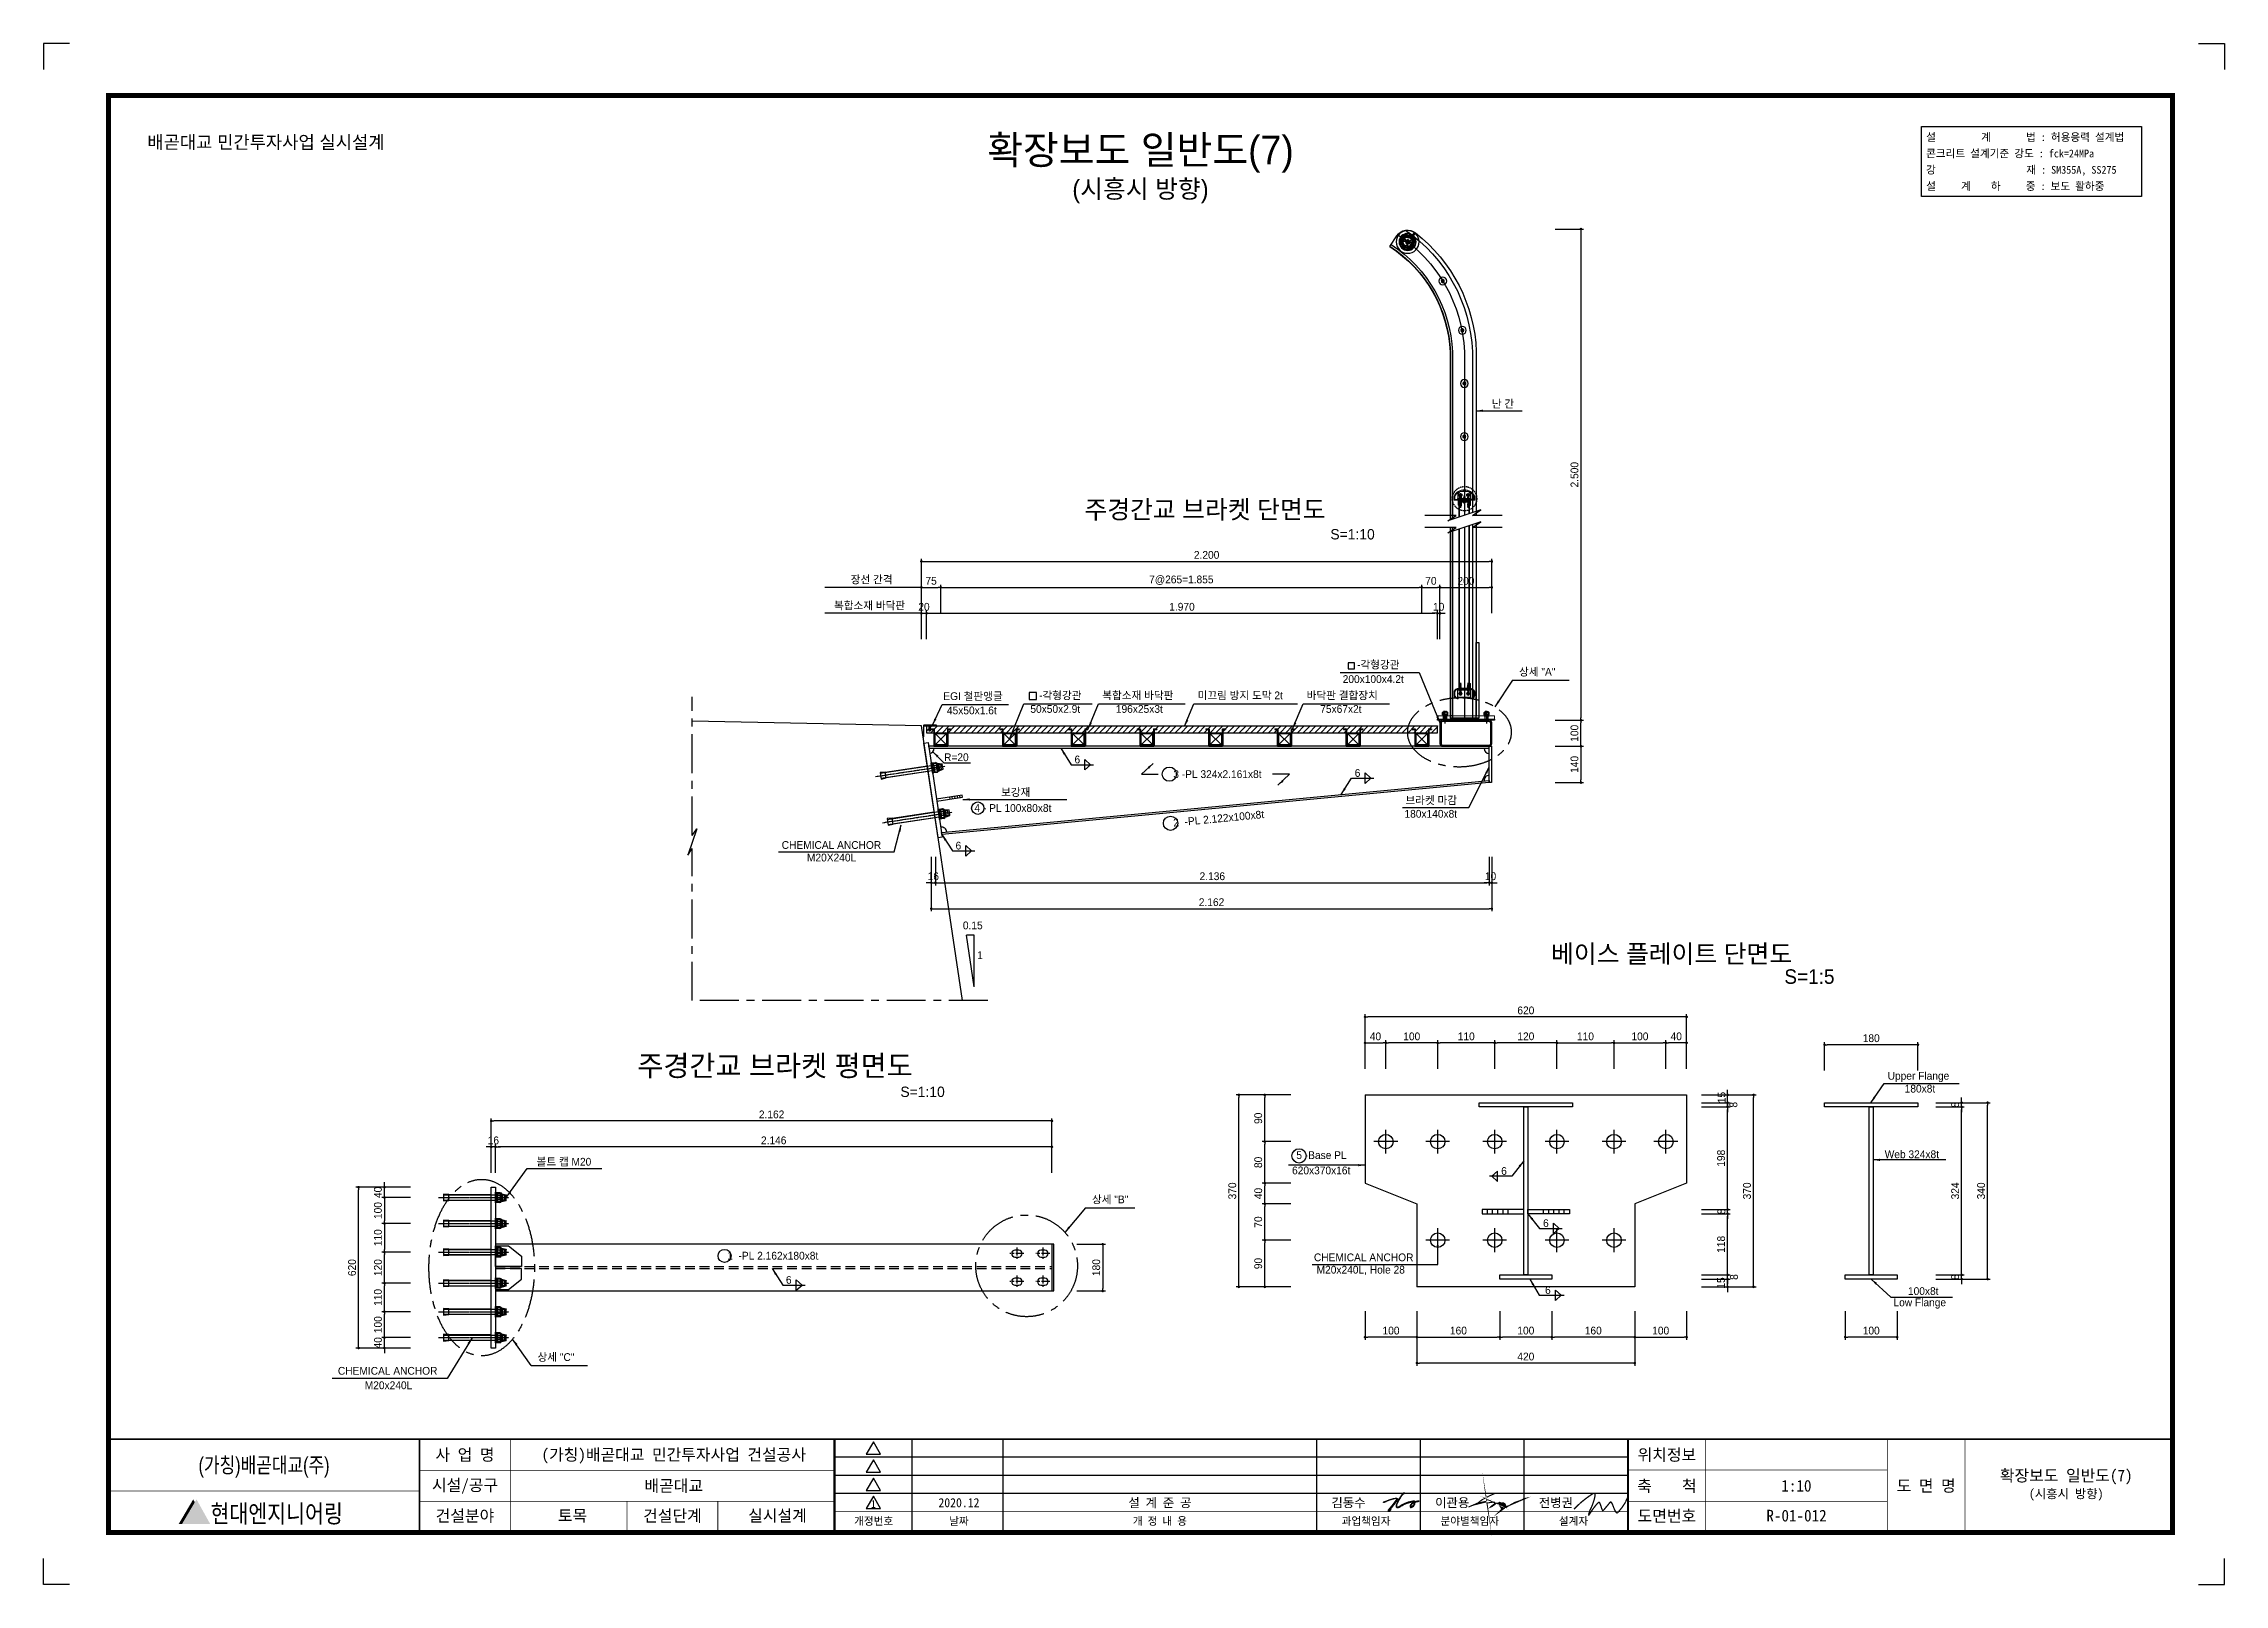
# Model space of a CAD drawing. Header units: millimetres. Extents: x 173610 to 224070, y -281283 to -269403.
# Drawn here: x 190430 to 198840, y -281283 to -275343 of the extents above; entities that cross this region are included whole.
import ezdxf
from ezdxf.enums import TextEntityAlignment as Align
from ezdxf.lldxf.tags import DXFTag

# ---------------------------------------------------------------- set-up
doc = ezdxf.new("R2010")
doc.units = ezdxf.units.MM
for name, pattern in [('CENTER', [50.8, 31.75, -6.35, 6.35, -6.35]), ('CENTERX2', [4, 2.5, -0.5, 0.5, -0.5]), ('D_CENTER', [1.85, 1.5, -0.15, 0.05, -0.15]), ('HIDDEN', [0.375, 0.25, -0.125])]:
    doc.linetypes.add(name, pattern=pattern)
for name, color, linetype in [('1', 1, 'Continuous'), ('7', 7, 'Continuous'), ('A-DIM01', 1, 'Continuous'), ('a3', 7, 'Continuous'), ('CEN', 1, 'D_CENTER'), ('CEN01', 1, 'CENTER'), ('CENTER', 1, 'CENTER'), ('Center 01', 1, 'CENTER'), ("con'c", 3, 'Continuous'), ('CS-DIML', 1, 'Continuous'), ('CX-BORD', 3, 'Continuous'), ('CX-BORD-LIN1', 4, 'Continuous'), ('CX-BORD-LIN2', 3, 'Continuous'), ('CX-BORD-TEX1', 7, 'Continuous'), ('CX-BORD-TEX2', 6, 'Continuous'), ('CX-BORD-TEX3', 4, 'Continuous'), ('CX-LGND-LINE', 4, 'Continuous'), ('CX-LGND-TEXT', 3, 'Continuous'), ('CX-MISC', 2, 'Continuous'), ('CZ-TEX1', 6, 'Continuous'), ('DIM', 1, 'Continuous'), ('DIM01', 1, 'Continuous'), ('DIM1', 1, 'Continuous'), ('DIMENSION', 1, 'Continuous'), ('DIML', 1, 'Continuous'), ('LD', 1, 'Continuous'), ('T25', 7, 'Continuous'), ('TEXT', 3, 'Continuous'), ('TEXT02', 6, 'Continuous'), ('THIN', 3, 'Continuous'), ('TITLE01', 7, 'Continuous'), ('난간기초', 4, 'Continuous'), ('난간발판', 4, 'Continuous'), ('싸인', 7, 'Continuous'), ('중심선', 1, 'CENTER'), ('합성목재', 52, 'Continuous')]:
    doc.layers.add(name, color=color, linetype=linetype)
doc.layers.add('BM-BOX', color=7, linetype='Continuous', lineweight=13)
doc.layers.add('CX-TTXG', color=7, linetype='Continuous', lineweight=0)
doc.styles.add('HYM', font='')
doc.styles.add('MLTMHTXT', font='Dotum_1.TTF')
doc.styles.add('TB_BTXT', font='H2GTRE_1.TTF')
doc.styles.add('TB_TEXT', font='')
doc.styles.add('TEXT', font='Dotum_1.TTF')
doc.styles.add('가는각진제목체', font='가는각진제목체.ttf')
doc.styles.add('돋움', font='Dotum_1.TTF')
doc.styles.add('중제목', font='')
doc.styles.get('HYM').set_extended_font_data('HY울릉도B')
doc.styles.get('TB_TEXT').set_extended_font_data('DotumChe')
doc.styles.get('중제목').set_extended_font_data('HYgtrE')
tags = doc.linetypes.add('HIDDEN2', pattern=[4.7625, 3.175, -1.5875]).pattern_tags.tags
tags[6:7] = [DXFTag(74, 4), DXFTag(75, 0), DXFTag(340, '0'), DXFTag(46, 1.0), DXFTag(50, 0.0), DXFTag(44, 0.0), DXFTag(45, 0.0)]
tags[4:5] = [DXFTag(74, 4), DXFTag(75, 0), DXFTag(340, '0'), DXFTag(46, 1.0), DXFTag(50, 0.0), DXFTag(44, 0.0), DXFTag(45, 0.0)]
doc.dimstyles.new('사본 일반도면_0100', dxfattribs={"dimtxt": 600, "dimasz": 200, "dimexe": 200, "dimexo": 0, "dimgap": 100, "dimtad": 1, "dimdec": 0, "dimlfac": 0.5, "dimzin": 0, "dimdsep": 46, "dimlunit": 6, "dimtxsty": 'TEXT', "dimblk": 'DOT', "dimcen": 0.09, "dimclrd": 1, "dimclre": 1, "dimclrt": 7, "dimadec": 8, "dimazin": 0, "dimtfac": 1, "dimtdec": 0, "dimtix": 1, "dimtmove": 2, "dimatfit": 3, "dimldrblk": 'DOT', "dimfxl": 200, "dimfrac": 2, "dimtolj": 1, "dimtzin": 0, "dimarcsym": 0})

msp = doc.modelspace()

# ---------------------------------------------------------------- texts
at = {"layer": 'BM-BOX', "style": '가는각진제목체'}
for p in [(195391.9773, -277254.5282), (193733.8136, -279404.0152)]:
    msp.add_text('S=1:10', height=40, dxfattribs=at).set_placement(p)
at = {"layer": 'CX-TTXG', "style": '중제목'}
msp.add_text('주경간교 브라켓 평면도', height=80, dxfattribs=at).set_placement((193250.3565, -279323.7423), align=Align.CENTER)
at = {"layer": 'CZ-TEX1', "style": 'TB_BTXT'}
for s, height, p in [('주경간교 브라켓 단면도', 70, (194908.5202, -277174.2552)), ('베이스 플레이트 단면도', 70, (196707.9063, -278887.0607)), ('S=1:5', 56, (197239.4173, -278967.8244))]:
    msp.add_text(s, height=height, dxfattribs=at).set_placement(p, align=Align.CENTER)
at = {"layer": 'TEXT02', "color": 7}
for s, style, p in [('난 간', '돋움', (196014.4446, -276746.7199)), ('EGI 철판앵글', 'TEXT', (193899.3496, -277873.6987)), ('-각형강관', 'TEXT', (194268.564, -277870.6987)), ('복합소재 바닥판 ', 'TEXT', (194512.1952, -277870.6987)), ('미끄림 방지 도막 2t', 'TEXT', (194879.807, -277870.6987)), ('바닥판 결합장치', 'TEXT', (195300.4594, -277870.6987)), ('45x50x1.6t', 'TEXT', (193913.2427, -277928.6275)), ('50x50x2.9t', 'TEXT', (194235.0427, -277922.9815)), ('196x25x3t', 'TEXT', (194564.6531, -277922.9815)), ('75x67x2t', 'TEXT', (195352.9173, -277922.9815)), ('R=20', 'TEXT', (193902.1842, -278109.2527)), ('6', 'TEXT', (194405.2649, -278117.8902)), ('6', 'TEXT', (195485.8287, -278169.8033)), ('4 - PL 100x80x8t', 'TEXT', (194019.315, -278304.805)), ('보강재', 'TEXT', (194121.9674, -278244.0866)), ('브라켓 마감', 'TEXT', (195681.3962, -278275.0007)), ('180x140x8t', 'TEXT', (195677.7287, -278327.2836)), ('CHEMICAL ANCHOR', 'TEXT', (193276.002, -278447.5073)), ('6', 'TEXT', (193946.5376, -278449.8559)), ('M20X240L', 'TEXT', (193373.4978, -278495.9496)), ('Upper Flange', '돋움', (197540.9675, -279337.4004)), ('180x8t', '돋움', (197606.6929, -279386.8849)), ('5 -Base PL', '돋움', (195260.5993, -279643.1584)), ('Web 324x8t', '돋움', (197529.7327, -279639.9904)), ('볼트 캡 M20', '돋움', (192330.6034, -279668.7162)), ('620x370x16t', '돋움', (195244.198, -279702.1133)), ('6', '돋움', (196050.7602, -279704.1762)), ('6', '돋움', (196212.1615, -279905.5502)), ('CHEMICAL ANCHOR', '돋움', (195328.5175, -280037.3455)), ('6', 'TEXT', (193292.3739, -280123.9914)), (' M20x240L, Hole 28', '돋움', (195328.0242, -280084.891)), ('6', '돋움', (196219.939, -280163.6867)), ('100x8t', '돋움', (197619.3521, -280167.356)), ('Low Flange', '돋움', (197563.5355, -280210.8297)), ('CHEMICAL ANCHOR', '돋움', (191564.609, -280474.7438)), (' M20x240L', '돋움', (191657.219, -280530.4843))]:
    msp.add_text(s, height=30, dxfattribs=dict(at, style=style)).set_placement(p)
at = {"layer": 'TEXT02', "color": 7, "style": 'TEXT'}
for s, p in [('장선 간격', (193622.9532, -277424.2705)), ('복합소재 바닥판 ', (193620.3791, -277524.2705)), ('3 -PL 324x2.161x8t', (194956.3924, -278174.3283)), ('0.15', (194012.9319, -278757.4785)), ('1', (194041.019, -278872.3011)), ('1  -PL 2.162x180x8t', (193241.45, -280030.8394))]:
    msp.add_text(s, height=30, dxfattribs=at).set_placement(p, align=Align.CENTER)
at = {"layer": 'TEXT02', "color": 7}
for s, style, p in [('상세 "A"', 'TEXT', (196119.483, -277779.915)), ('상세 "B"', 'TEXT', (194472.5793, -279814.0341)), ('상세 "C"', '돋움', (192334.264, -280421.7469))]:
    msp.add_text(s, height=30, rotation=0.00462125, dxfattribs=dict(at, style=style)).set_placement(p)
at = {"layer": 'TEXT02', "color": 7, "style": 'TEXT'}
msp.add_text('2  -PL 2.122x100x8t', height=30, rotation=5.40806632, dxfattribs=at).set_placement((194962.5282, -278345.1946), align=Align.CENTER)
at = {"layer": 'TEXT02', "color": 7, "char_height": 30, "attachment_point": 1, "style": 'TEXT'}
for s, insert in [('200x100x4.2t', (195439.4996, -277777.9782)), ('-각형강관', (195494.9485, -277722.3602))]:
    msp.add_mtext(s, dxfattribs=dict(at, insert=insert))

# ---------------------------------------------------------------- blocks, each defined once
blk = doc.blocks.new('이관용')
blk.add_hatch(color=256).paths.add_polyline_path([(-4.06, 4.57), (-4.31, 4.32), (-3.74, 4.72), (-3.75, 4.75), (-3.76, 4.78), (-3.77, 4.83), (-3.79, 4.89), (-3.86, 4.97), (-3.94, 5.02), (-4.1, 5), (-4.21, 5.06), (-4.33, 4.98), (-4.5, 5), (-4.52, 4.98), (-4.48, 4.96), (-4.46, 4.97), (-4.31, 4.92), (-4.19, 4.8)])
at = {"const_width": 0.08}
blk.add_lwpolyline([(-4.56, 5.69), (-4.92, 5.53), (-5.49, 5.23), (-5.79, 4.99), (-6.44, 4.72), (-5.77, 5.01), (-5.19, 5.12), (-5.53, 5), (-5.13, 5.1), (-5.11, 4.95), (-5.12, 5.01), (-4.6, 5.08), (-4.52, 5), (-4.88, 4.72), (-4.5, 5), (-4.33, 4.98), (-4.21, 5.06), (-4.1, 5), (-3.94, 5.02), (-3.86, 4.97), (-3.79, 4.89), (-3.77, 4.83), (-3.76, 4.78), (-3.75, 4.75), (-3.73, 4.7), (-3.51, 4.84), (-3.11, 5.06), (-2.92, 5.12), (-2.65, 5.22), (-2.5, 5.3), (-2.4, 5.33), (-2.35, 5.34), (-3.69, 4.76), (-4.31, 4.32), (-4.06, 4.57), (-4.19, 4.8), (-4.31, 4.92), (-4.46, 4.97), (-4.75, 4.76), (-4.85, 4.72), (-4.53, 5), (-4.62, 5.04), (-4.45, 4.95)], dxfattribs=at)
blk = doc.blocks.new('CXBLKA1')
at = {"layer": 'CX-BORD-TEX1', "true_color": 0xf0b400}
h = blk.add_hatch(color=40, dxfattribs=at)
h.dxf.hatch_style = 1
h.paths.add_polyline_path([(58.31, 31.65), (57.7, 32.75), (57.68, 32.75), (52.1, 23.29), (53.38, 23.29)])
at = {"layer": 'CX-BORD-TEX1', "true_color": 0x00b85c}
h = blk.add_hatch(color=112, dxfattribs=at)
h.dxf.hatch_style = 1
h.paths.add_polyline_path([(58.98, 32.75), (58.96, 32.75), (53.38, 23.29), (64.24, 23.29)])
at = {"layer": '싸인'}
h = blk.add_hatch(color=0, dxfattribs=at)
edge = h.paths.add_edge_path()
edge.add_line((524.59, 35.06), (524.72, 35.09))
edge.add_line((524.72, 35.09), (524.78, 35.12))
edge.add_line((524.78, 35.12), (524.78, 35.19))
edge.add_line((524.78, 35.19), (524.74, 35.26))
edge.add_line((524.74, 35.26), (524.68, 35.31))
edge.add_line((524.68, 35.31), (524.55, 35.29))
edge.add_line((524.55, 35.29), (524.4, 35.22))
edge.add_arc((533.45, 26.73), 12.41, 136.84379, 154.03631)
edge.add_arc((531.88, 27.5), 10.66, 154.03631, 163.49652)
edge.add_arc((522.7, 30.22), 1.09, 163.49652, 197.69747)
edge.add_arc((522.07, 30.02), 0.431, 197.69747, 270.37302)
edge.add_arc((522.06, 31.17), 1.58, 270.37302, 299.10629)
edge.add_arc((516.17, 41.76), 13.71, 299.10629, 304.44687)
edge.add_arc((526.06, 27.34), 3.78, 112.56023, 124.44687, ccw=False)
edge.add_arc((530.91, 15.65), 16.44, 99.78784, 112.56023, ccw=False)
edge.add_arc((528.37, 30.38), 1.49, 80.21216, 99.78784, ccw=False)
edge.add_arc((528.6, 31.68), 0.169, 23.22277, 80.21216, ccw=False)
edge.add_arc((528.5, 31.64), 0.277, -14.74731, 23.22277, ccw=False)
edge.add_arc((525.74, 32.37), 3.13, 323.64045, 345.25269, ccw=False)
edge.add_arc((526.4, 31.88), 2.31, 299.61077, 323.64045, ccw=False)
edge.add_arc((527.33, 30.24), 0.421, 254.63534, 299.61077, ccw=False)
edge.add_arc((527.25, 29.95), 0.118, 217.36488, 254.63534, ccw=False)
edge.add_arc((527.32, 29.99), 0.198, 190.57295, 217.36488, ccw=False)
edge.add_arc((527.37, 30.01), 0.254, 169.42705, 190.57295, ccw=False)
edge.add_arc((528.28, 29.84), 1.18, 158.04374, 169.42705, ccw=False)
edge.add_arc((528.21, 29.86), 1.11, 139.01364, 158.04374, ccw=False)
edge.add_arc((530.41, 27.95), 4.02, 127.64305, 139.01364, ccw=False)
edge.add_arc((530.17, 28.26), 3.63, 109.95336, 127.64305, ccw=False)
edge.add_arc((530.89, 26.3), 5.72, 101.49376, 109.95336, ccw=False)
edge.add_arc((528.49, 38.09), 6.32, 281.49376, 287.70733)
edge.add_line((530.41, 32.07), (529.85, 32.06))
edge.add_line((529.85, 32.06), (529.24, 31.96))
edge.add_arc((530.56, 27.44), 4.71, 106.23055, 130.19891)
edge.add_arc((528.7, 29.64), 1.82, 130.19891, 164.3507)
edge.add_arc((527.36, 30.01), 0.441, 164.3507, 228.17851)
edge.add_arc((527.3, 29.94), 0.34, 228.17851, 296.35829)
edge.add_arc((526.13, 32.28), 2.96, 296.35829, 315.15233)
edge.add_arc((526.52, 31.9), 2.41, 315.15233, 337.76634)
edge.add_arc((526.02, 32.1), 2.96, 337.76634, 349.73937)
edge.add_arc((528.54, 31.65), 0.394, 349.73937, 409.30271)
edge.add_line((528.8, 31.95), (528.73, 31.99))
edge.add_line((528.73, 31.99), (528.61, 32.03))
edge.add_line((528.61, 32.03), (528.35, 32.06))
edge.add_line((528.35, 32.06), (528.01, 32.04))
edge.add_line((528.01, 32.04), (527.5, 31.96))
edge.add_line((527.5, 31.96), (526.23, 31.63))
edge.add_line((526.23, 31.63), (524.95, 31.2))
edge.add_line((524.95, 31.2), (524.13, 30.83))
edge.add_line((524.13, 30.83), (523.9, 30.67))
edge.add_line((523.9, 30.67), (523.14, 30.13))
edge.add_line((523.14, 30.13), (522.67, 29.89))
edge.add_line((522.67, 29.89), (522.38, 29.78))
edge.add_line((522.38, 29.78), (522.1, 29.76))
edge.add_line((522.1, 29.76), (521.95, 29.8))
edge.add_line((521.95, 29.8), (521.84, 29.91))
edge.add_line((521.84, 29.91), (521.78, 30.04))
edge.add_line((521.78, 30.04), (521.77, 30.18))
edge.add_line((521.77, 30.18), (521.81, 30.49))
edge.add_line((521.81, 30.49), (521.99, 31.01))
edge.add_line((521.99, 31.01), (522.56, 32.24))
edge.add_line((522.56, 32.24), (523, 33.04))
edge.add_line((523, 33.04), (523.52, 33.89))
edge.add_line((523.52, 33.89), (523.87, 34.36))
edge.add_line((523.87, 34.36), (524.25, 34.77))
edge.add_line((524.25, 34.77), (524.48, 34.99))
edge.add_line((524.48, 34.99), (524.59, 35.06))
h.paths.add_polyline_path([(516.79, 31.77), (517.62, 32.09), (519.34, 32.7), (520.53, 33.07), (521.2, 33.22), (521.65, 33.23), (521.93, 33.17), (522.09, 33.06), (522.14, 32.89), (522.12, 32.7), (521.94, 32.4), (519.72, 29.53), (519.08, 28.74), (518.9, 28.47), (518.83, 28.35), (518.84, 28.31), (518.92, 28.32), (519.05, 28.43), (519.32, 28.63), (519.59, 28.83), (519.68, 28.91), (519.65, 28.83), (519.15, 28.3), (518.9, 28.14), (518.71, 28.15), (518.61, 28.23), (518.59, 28.32), (518.59, 28.42), (518.68, 28.62), (520, 30.24), (521.62, 32.28), (521.92, 32.73), (521.96, 32.86), (521.93, 32.97), (521.9, 33), (521.82, 33.05), (521.57, 33.07), (520.89, 32.99), (518.71, 32.32), (517.77, 31.93), (517.59, 31.84), (516.92, 31.59), (516.77, 31.54), (516.75, 31.6), (516.76, 31.67)])
blk.add_hatch(color=0, dxfattribs=at).paths.add_polyline_path([(528.89, 31.84, 0.008466), (528.74, 31.78, -0.04686), (528.75, 31.75, -0.130825), (528.77, 31.61, -0.011853), (528.93, 31.67, -0.000007), (528.93, 31.67, 0.110697)])
at = {"layer": 'CX-BORD-LIN1', "const_width": 2}
blk.add_lwpolyline([(821, 20), (25, 20), (25, 574), (821, 574)], close=True, dxfattribs=at)
at = {"layer": 'CX-BORD-LIN1'}
for points, const_width in [([(821, 56), (25, 56)], 0.6), ([(145, 20), (145, 56)], 0.6), ([(305, 20), (305, 56)], 0.8), ([(611, 20), (611, 56)], 0.8)]:
    blk.add_lwpolyline(points, dxfattribs=dict(at, const_width=const_width))
at = {"layer": 'CX-BORD-LIN2'}
for p, q in [((335, 20), (335, 56)), ((370, 20), (370, 56))]:
    blk.add_line(p, q, dxfattribs=at)
for points, const_width in [([(180, 20), (180, 56)], 0.3), ([(641, 20), (641, 56)], 0.3), ([(711, 20), (711, 56)], 0.3), ([(741, 20), (741, 56)], 0.3), ([(305, 44), (145, 44)], 0.3), ([(711, 44.11), (611, 44.11)], 0.3), ([(145, 36), (25, 36)], 0.3), ([(305, 32), (145, 32)], 0.3), ([(225, 20), (225, 32)], 0.3), ([(260, 20), (260, 32)], 0.3), ([(611, 28), (305, 28)], 0.2), ([(711, 32), (611, 32)], 0.3)]:
    blk.add_lwpolyline(points, dxfattribs=dict(at, const_width=const_width))
for points in [[(320, 55), (317.26, 50.25), (322.74, 50.25)], [(320, 48), (317.26, 43.25), (322.74, 43.25)], [(320, 41), (317.26, 36.25), (322.74, 36.25)], [(320, 34), (317.26, 29.25), (322.74, 29.25)]]:
    blk.add_lwpolyline(points, close=True, dxfattribs=at)
for points in [[(491, 20), (491, 56)], [(531, 20), (531, 56)], [(571, 20), (571, 56)], [(611, 49), (305, 49)], [(611, 42), (305, 42)], [(611, 35), (305, 35)]]:
    blk.add_lwpolyline(points, dxfattribs=at)
at = {"layer": 'CX-MISC'}
for points in [[(10, 594), (0, 594), (0, 594), (0, 594), (0, 594), (0, 594), (0, 584)], [(831, 594), (841, 594), (841, 594), (841, 594), (841, 594), (841, 594), (841, 584)], [(10, 0), (0, 0), (0, 0), (0, 0), (0, 0), (0, 0), (0, 10)], [(831, 0), (841, 0), (841, 0), (841, 0), (841, 0), (841, 0), (841, 10)]]:
    blk.add_lwpolyline(points, dxfattribs=at)
at = {"layer": '싸인', "color": 0}
blk.add_lwpolyline([(524.59, 35.06), (524.72, 35.09), (524.78, 35.12), (524.78, 35.19), (524.74, 35.26), (524.68, 35.31), (524.55, 35.29), (524.4, 35.22, 0.075158), (522.29, 32.16, 0.041301), (521.66, 30.52, 0.150348), (521.66, 29.89, 0.328182), (522.08, 29.59, 0.126034), (522.83, 29.79, 0.023307), (523.92, 30.46, -0.051912), (524.61, 30.83, -0.055788), (528.12, 31.85, -0.085623), (528.63, 31.85, -0.253918), (528.75, 31.75, -0.167208), (528.77, 31.57, -0.094582), (528.26, 30.51, -0.105235), (527.54, 29.87, -0.198801), (527.22, 29.83, -0.164072), (527.16, 29.87, -0.117437), (527.12, 29.96, -0.092529), (527.12, 30.05, -0.04971), (527.19, 30.28, -0.083226), (527.38, 30.59, -0.049654), (527.96, 31.13, -0.077339), (528.93, 31.67, -0.036929), (529.75, 31.9, 0.027118), (530.41, 32.07), (529.85, 32.06), (529.24, 31.96, 0.104965), (527.52, 31.03, 0.150128), (526.94, 30.13, 0.285933), (527.07, 29.68, 0.306589), (527.45, 29.63, 0.082189), (528.23, 30.2, 0.098994), (528.76, 30.98, 0.05229), (528.93, 31.58, 0.265908), (528.8, 31.95), (528.73, 31.99), (528.61, 32.03), (528.35, 32.06), (528.01, 32.04), (527.5, 31.96), (526.23, 31.63), (524.95, 31.2), (524.13, 30.83), (523.9, 30.67), (523.14, 30.13), (522.67, 29.89), (522.38, 29.78), (522.1, 29.76), (521.95, 29.8), (521.84, 29.91), (521.78, 30.04), (521.77, 30.18), (521.81, 30.49), (521.99, 31.01), (522.56, 32.24), (523, 33.04), (523.52, 33.89), (523.87, 34.36), (524.25, 34.77), (524.48, 34.99)], format="xyb", close=True, dxfattribs=at)
at = {"layer": '싸인', "color": 7, "const_width": 0.5}
blk.add_lwpolyline([(590.15, 28.97, -0.001222), (590.57, 29.38, -0.002396), (590.78, 29.59, -0.000047), (591.39, 30.2, -0.001249), (591.41, 30.22, -0.003642), (591.69, 30.49, -0.002929), (592.05, 30.83, -0.004201), (592.37, 31.12, -0.003974), (592.71, 31.42, -0.003044), (593.06, 31.72, -0.003288), (593.39, 31.99, -0.00217), (593.73, 32.27, -0.002118), (594.08, 32.55, -0.002511), (594.48, 32.87, -0.003367), (594.78, 33.1, -0.003104), (595.07, 33.32, -0.002209), (595.49, 33.62, -0.002071), (595.84, 33.88, -0.001963), (596.22, 34.14, -0.004046), (596.25, 34.17, -0.000216), (596.95, 34.64, -0.008711), (597.4, 34.93, -0.012416), (597.72, 35.12, -0.299431), (598.08, 35.1, -0.224991), (598.29, 34.69, -0.0301), (598.28, 34.27, -0.026926), (598.21, 33.81, -0.002463), (598.06, 33.06, -0.014645), (598.03, 32.94, -0.004668), (597.89, 32.45, -0.006261), (597.78, 32.08, -0.003108), (597.62, 31.6, -0.004205), (597.5, 31.24, -0.005377), (597.34, 30.79, -0.006352), (597.19, 30.41, -0.005623), (597.05, 30.08, -0.003873), (596.84, 29.6, -0.008912), (596.66, 29.21, 0.008235), (596.46, 28.79, 0.010242), (596.36, 28.57, 0.003996), (596.14, 27.99, 0.018836), (595.99, 27.56, 0.017711), (595.86, 27.09, 0.043861), (595.81, 26.73, 0.503619), (595.84, 26.71, 0.173064), (595.91, 26.75, 0.012889), (596.53, 27.63, 0.001693), (596.92, 28.23, -0.004494), (597.07, 28.45, -0.002612), (597.41, 28.94, -0.007962), (597.52, 29.1, -0.007984), (597.7, 29.33, 0.003942), (598.07, 29.81, 0.003853), (598.3, 30.12, -0.002957), (598.61, 30.52, -0.020823), (598.71, 30.65, -0.004858), (599.19, 31.16, -0.054612), (599.73, 31.63, -0.262579), (599.89, 31.64, -0.16069), (600.02, 31.53, -0.038285), (600.32, 30.87, -0.00155), (600.54, 30.27, -0.004177), (600.62, 30.04, -0.009482), (600.72, 29.72, 0.005877), (600.88, 29.2, 0.054353), (601.19, 28.53, 0.286911), (601.32, 28.46, 0.166367), (601.47, 28.52, 0.037504), (601.95, 29.03, 0.004261), (602.34, 29.51, -0.010039), (602.5, 29.72, -0.003223), (602.89, 30.17, 0.006606), (603.08, 30.39, 0.001539), (603.18, 30.5, -0.000311), (603.64, 31.07, -0.002293), (604.06, 31.58, -0.006673), (604.21, 31.75, -0.411232), (604.39, 31.77, -0.096205), (604.8, 31.25, -0.008046), (605.07, 30.7, -0.01802), (605.17, 30.45, -0.001739), (605.36, 29.96, 0.002502), (605.49, 29.62, 0.002525), (605.59, 29.36, 0.001157), (605.82, 28.8, 0.03087), (605.94, 28.55, 0.013636), (606.26, 28.02, 0.096719), (606.68, 27.58, 0.290424), (606.9, 27.56, 0.068819), (607.11, 27.72, 0.027541), (607.55, 28.21, 0.001226), (607.92, 28.68, -0.002791), (608.09, 28.89, -0.00565), (608.5, 29.38, 0.014655), (608.65, 29.58, 0.011494), (608.74, 29.69, 0.002187), (609.15, 30.31, 0.001647), (609.44, 30.74, 0.00238), (609.64, 31.05, 0.014226), (609.91, 31.5, 0.020747), (610.08, 31.82, 0.002195), (610.1, 31.87, 0.000148), (610.45, 32.63, 0.00161), (610.57, 32.91, 0.000878), (610.81, 33.44)], format="xyb", dxfattribs=at)
at = {"layer": '싸인', "color": 0}
blk.add_lwpolyline([(516.79, 31.77), (517.62, 32.09), (519.34, 32.7), (520.53, 33.07), (521.2, 33.22), (521.65, 33.23), (521.93, 33.17), (522.09, 33.06), (522.14, 32.89), (522.12, 32.7), (521.94, 32.4), (519.72, 29.53), (519.08, 28.74), (518.9, 28.47), (518.83, 28.35), (518.84, 28.31), (518.92, 28.32), (519.05, 28.43), (519.32, 28.63), (519.59, 28.83), (519.68, 28.91), (519.65, 28.83), (519.15, 28.3), (518.9, 28.14), (518.71, 28.15), (518.61, 28.23), (518.59, 28.32), (518.59, 28.42), (518.68, 28.62), (520, 30.24), (521.62, 32.28), (521.92, 32.73), (521.96, 32.86), (521.93, 32.97), (521.9, 33), (521.82, 33.05), (521.57, 33.07), (520.89, 32.99), (518.71, 32.32), (517.77, 31.93), (517.59, 31.84), (516.92, 31.59), (516.77, 31.54), (516.75, 31.6), (516.76, 31.67)], close=True, dxfattribs=at)
at = {"xscale": 5.384407746340116, "yscale": 5.384407746340116, "zscale": 5.384407746340116}
blk.add_blockref('이관용', (584.18, 4.4), dxfattribs=at)
at = {"layer": 'CX-BORD-TEX1', "color": 152, "style": 'HYM', "width": 0.83}
blk.add_text('현대엔지니어링', height=7, dxfattribs=at).set_placement((64.35, 23.77))
at = {"layer": 'CX-BORD-TEX1', "style": 'TB_BTXT'}
blk.add_attdef('UD_TITLE', text='', height=10, dxfattribs=at).set_placement((423, 553), align=Align.MIDDLE_CENTER)
at = {"layer": 'CX-BORD-TEX1', "style": 'MLTMHTXT', "width": 0.8, "flags": 4}
blk.add_attdef('EI_NAME', (69.69, 43.65), '', height=6, dxfattribs=at)
at = {"layer": 'CX-BORD-TEX1', "style": 'TB_BTXT', "flags": 4}
blk.add_attdef('CI_NAME', text='', height=5, dxfattribs=at).set_placement((85, 28), align=Align.MIDDLE_CENTER)
at = {"layer": 'CX-BORD-TEX2', "style": 'TB_BTXT'}
blk.add_attdef('PI_CNAME', text='', height=5, dxfattribs=at).set_placement((40, 552), align=Align.BOTTOM_LEFT)
blk.add_attdef('UD_SUBTITLE', text='', height=7, dxfattribs=at).set_placement((423, 538), align=Align.MIDDLE_CENTER)
at = {"layer": 'CX-BORD-TEX3', "style": 'TB_TEXT'}
for s, height, p in [('사 업 명', 4.5, (162.5, 50)), ('위치정보', 4.5, (626, 50)), ('시설/공구', 4.5, (162.5, 38)), ('축    척', 4.5, (626, 38)), ('건설분야', 4.5, (162.5, 26.5)), ('건설단계', 4.5, (242.5, 26.5)), ('개정번호', 3, (320.1, 24.5)), ('날짜', 3, (353, 24.5)), ('개 정 내 용', 3, (430.5, 24.5)), ('과업책임자', 3, (510, 24.5)), ('분야별책임자', 3, (550, 24.5)), ('설계자', 3, (590, 24.5)), ('도면번호', 4.5, (626, 26.5))]:
    blk.add_text(s, height=height, dxfattribs=at).set_placement(p, align=Align.MIDDLE)
blk.add_text('도 면 명', height=4.5, dxfattribs=at).set_placement((726, 38), align=Align.MIDDLE_CENTER)
at = {"layer": 'CX-BORD-TEX3', "style": 'TB_BTXT'}
blk.add_attdef('UD_CDNAME', text='', height=4, dxfattribs=at).set_placement((42, 544), align=Align.BOTTOM_LEFT)
at = {"layer": 'CX-BORD-TEX3', "style": 'TB_TEXT'}
for tag, height, p in [('PI_TITLE', 4.5, (243, 50)), ('DC_RNUM4', 3, (320, 52)), ('DC_RDATE4', 3.5, (353, 52.5)), ('DC_RAPP4', 3.5, (510, 52.5)), ('DC_RCHK4', 3.5, (550, 52.5)), ('DC_RDGN4', 3.5, (590, 52.5)), ('UD_CDIST', 4.5, (676, 50)), ('DC_RNUM3', 3, (320, 45)), ('DC_RDATE3', 3.5, (353, 45.4)), ('DC_RAPP3', 3.5, (510, 45.4)), ('DC_RCHK3', 3.5, (550, 45.4)), ('DC_RDGN3', 3.5, (590, 45.4)), ('FI_NAME', 4.5, (781, 44.87)), ('PI_CDNAME', 4.5, (243, 38)), ('DC_RNUM2', 3, (320, 38)), ('DC_RDATE2', 3.5, (353, 38.5)), ('DC_RAPP2', 3.5, (510, 38.5)), ('DC_RCHK2', 3.5, (550, 38.5)), ('DC_RDGN2', 3.5, (590, 38.5)), ('DA_HSCALE', 4.5, (658.5, 38)), ('DA_VSCALE', 4.5, (693, 38)), ('DI_TITLE', 4.5, (781, 37.87)), ('PA_CCLASS', 4.5, (204, 26.5)), ('PI_STAGE', 4.5, (283, 26.5)), ('DC_RNUM1', 3, (320, 31)), ('DC_RDATE1', 3.5, (353, 31.5)), ('DC_RAPP1', 3.5, (510, 31.5)), ('DC_RCHK1', 3.5, (550, 31.5)), ('DC_RDGN1', 3.5, (590, 31.5)), ('DI_DRWNO', 4.5, (676, 26.5)), ('DI_SUBTITLE', 3.5, (781, 30.87))]:
    blk.add_attdef(tag, text='', height=height, dxfattribs=at).set_placement(p, align=Align.MIDDLE_CENTER)
for tag, p in [('DC_RDES4', (377, 52.5)), ('DC_RDES3', (377, 45.4)), ('DC_RDES2', (377, 38.5)), ('DC_RDES1', (377, 31.5))]:
    blk.add_attdef(tag, text='', height=3.5, dxfattribs=at).set_placement(p, align=Align.MIDDLE_LEFT)
at = {"layer": 'CX-BORD-TEX3', "style": 'TB_TEXT', "flags": 1}
for tag, p in [('PI_ID', (24, 16)), ('PI_CCODE', (31, 16)), ('PA_DSDATE', (47, 16)), ('PA_DEDATE', (64, 16)), ('PA_CSDATE', (81, 16)), ('PA_CEDATE', (98, 16)), ('PA_CFDATE', (114, 16)), ('EI_ENAME', (132, 16)), ('EI_DEPT', (146, 16)), ('EI_PERSON', (158, 16)), ('EI_EMAIL', (174, 16)), ('CI_CATEG', (189, 16)), ('CI_ROLE', (204, 16)), ('CI_ONAME', (216, 16)), ('CI_ADDR', (232, 16)), ('CI_TEL', (246, 16)), ('CI_FAX', (257, 16)), ('CI_HPADDR', (270, 16)), ('CI_CODE', (287, 16)), ('CI_DEPT', (300, 16)), ('CI_PERSON', (312, 16)), ('CI_EMAIL', (329, 16)), ('CI_PROLE', (342, 16)), ('DI_MANCODE', (357, 16)), ('DI_CATEG', (377, 16)), ('DI_LDATE', (392, 16)), ('DI_PCLASS', (407, 16)), ('DI_MMCLASS', (424, 16)), ('DI_MSCLASS', (443, 16)), ('DI_ECLASS', (462, 16)), ('DI_FNAME', (478, 16)), ('DC_ONAME', (493, 16)), ('DC_NNAME', (510, 16)), ('FI_CODE', (529, 16)), ('FI_CLASS', (545, 16)), ('FI_ICODE1', (563, 16)), ('FI_ICODE2', (581, 16)), ('------------', (597, 16))]:
    blk.add_attdef(tag, p, '', height=2, dxfattribs=at)
blk = doc.blocks.new('_Dot')
at = {"layer": 'DIML', "color": 140, "linetype": 'Continuous'}
blk.add_line((0, 0), (-1, 0), dxfattribs=at)
at = {"layer": 'DIML', "color": 140, "linetype": 'Continuous', "const_width": 0.5}
blk.add_lwpolyline([(-0.25, 0, 1), (0.25, 0, 1)], format="xyb", close=True, dxfattribs=at)
blk = doc.blocks.new('*D133')
at = {"layer": 'CS-DIML', "color": 140, "lineweight": -2}
for p, q in [((194414.2, -279971.8), (194524.2, -279971.8)), ((194514.2, -279981.8), (194514.2, -280141.8)), ((194414.2, -280151.8), (194524.2, -280151.8))]:
    blk.add_line(p, q, dxfattribs=at)
at = {"layer": 'Defpoints', "color": 0}
for p in [(194414.2, -279971.8), (194414.2, -280151.8), (194514.2, -280151.8)]:
    blk.add_point(p, dxfattribs=at)
at = {"layer": 'CS-DIML', "color": 140, "lineweight": -2, "xscale": 10, "yscale": 10, "zscale": 10}
for p, rotation in [((194514.2, -279971.8), 90), ((194514.2, -280151.8), 270)]:
    blk.add_blockref('_Dot', p, dxfattribs=dict(at, rotation=rotation))
at = {"layer": 'CS-DIML', "color": 140, "insert": (194489.2, -280061.8), "char_height": 30, "attachment_point": 5, "rotation": 90, "style": 'TEXT'}
blk.add_mtext('\\A1;180', dxfattribs=at)
blk = doc.blocks.new('*D134')
at = {"layer": 'CS-DIML', "color": 140, "lineweight": -2}
for p, q in [((192146.1, -279596.4), (192136.1, -279596.4)), ((192156.1, -279696.4), (192156.1, -279586.4)), ((192172.1, -279596.4), (192156.1, -279596.4)), ((192172.1, -279696.4), (192172.1, -279586.4)), ((192182.1, -279596.4), (192192.1, -279596.4))]:
    blk.add_line(p, q, dxfattribs=at)
at = {"layer": 'Defpoints', "color": 0}
for p in [(192156.1, -279596.4), (192156.1, -279696.4), (192172.1, -279696.4)]:
    blk.add_point(p, dxfattribs=at)
at = {"layer": 'CS-DIML', "color": 140, "lineweight": -2, "xscale": 10, "yscale": 10, "zscale": 10}
blk.add_blockref('_Dot', (192156.1, -279596.4), dxfattribs=at)
at = {"layer": 'CS-DIML', "color": 140, "lineweight": -2, "xscale": 10, "yscale": 10, "zscale": 10, "rotation": 180}
blk.add_blockref('_Dot', (192172.1, -279596.4), dxfattribs=at)
at = {"layer": 'CS-DIML', "color": 140, "insert": (192164.1, -279571.4), "char_height": 30, "attachment_point": 5, "style": 'TEXT'}
blk.add_mtext('\\A1;16', dxfattribs=at)
blk = doc.blocks.new('*D135')
at = {"layer": 'CS-DIML', "color": 140, "lineweight": -2}
for p, q in [((192172.1, -279696.4), (192172.1, -279586.4)), ((194308.1, -279596.4), (192182.1, -279596.4)), ((194318.1, -279696.4), (194318.1, -279586.4))]:
    blk.add_line(p, q, dxfattribs=at)
at = {"layer": 'Defpoints', "color": 0}
for p in [(192172.1, -279596.4), (192172.1, -279696.4), (194318.1, -279696.4)]:
    blk.add_point(p, dxfattribs=at)
at = {"layer": 'CS-DIML', "color": 140, "lineweight": -2, "xscale": 10, "yscale": 10, "zscale": 10, "rotation": 180}
blk.add_blockref('_Dot', (192172.1, -279596.4), dxfattribs=at)
at = {"layer": 'CS-DIML', "color": 140, "lineweight": -2, "xscale": 10, "yscale": 10, "zscale": 10}
blk.add_blockref('_Dot', (194318.1, -279596.4), dxfattribs=at)
at = {"layer": 'CS-DIML', "color": 140, "insert": (193245.1, -279571.4), "char_height": 30, "attachment_point": 5, "style": 'TEXT'}
blk.add_mtext('\\A1;2.146', dxfattribs=at)
blk = doc.blocks.new('*D136')
at = {"layer": 'CS-DIML', "color": 140, "lineweight": -2}
for p, q in [((192156.1, -279596.4), (192156.1, -279486.4)), ((194308.1, -279496.4), (192166.1, -279496.4)), ((194318.1, -279596.4), (194318.1, -279486.4))]:
    blk.add_line(p, q, dxfattribs=at)
at = {"layer": 'Defpoints', "color": 0}
for p in [(192156.1, -279496.4), (192156.1, -279596.4), (194318.1, -279596.4)]:
    blk.add_point(p, dxfattribs=at)
at = {"layer": 'CS-DIML', "color": 140, "lineweight": -2, "xscale": 10, "yscale": 10, "zscale": 10, "rotation": 180}
blk.add_blockref('_Dot', (192156.1, -279496.4), dxfattribs=at)
at = {"layer": 'CS-DIML', "color": 140, "lineweight": -2, "xscale": 10, "yscale": 10, "zscale": 10}
blk.add_blockref('_Dot', (194318.1, -279496.4), dxfattribs=at)
at = {"layer": 'CS-DIML', "color": 140, "insert": (193237.1, -279471.4), "char_height": 30, "attachment_point": 5, "style": 'TEXT'}
blk.add_mtext('\\A1;2.162', dxfattribs=at)
blk = doc.blocks.new('*D137')
at = {"layer": 'CS-DIML', "color": 140, "lineweight": -2}
for p, q in [((196258.4, -277951.8), (196368.4, -277951.8)), ((196358.4, -278041.8), (196358.4, -277961.8)), ((196258.4, -278051.8), (196368.4, -278051.8))]:
    blk.add_line(p, q, dxfattribs=at)
at = {"layer": 'Defpoints', "color": 0}
for p in [(196258.4, -277951.8), (196358.4, -277951.8), (196258.4, -278051.8)]:
    blk.add_point(p, dxfattribs=at)
at = {"layer": 'CS-DIML', "color": 140, "lineweight": -2, "xscale": 10, "yscale": 10, "zscale": 10}
for p, rotation in [((196358.4, -277951.8), 90), ((196358.4, -278051.8), 270)]:
    blk.add_blockref('_Dot', p, dxfattribs=dict(at, rotation=rotation))
at = {"layer": 'CS-DIML', "color": 140, "insert": (196333.4, -278001.8), "char_height": 30, "attachment_point": 5, "rotation": 90, "style": 'TEXT'}
blk.add_mtext('\\A1;100', dxfattribs=at)
blk = doc.blocks.new('*D138')
at = {"layer": 'CS-DIML', "color": 140, "lineweight": -2}
for p, q in [((196258.4, -278051.8), (196368.4, -278051.8)), ((196358.4, -278061.8), (196358.4, -278181.8)), ((196258.4, -278191.8), (196368.4, -278191.8))]:
    blk.add_line(p, q, dxfattribs=at)
at = {"layer": 'Defpoints', "color": 0}
for p in [(196258.4, -278051.8), (196258.4, -278191.8), (196358.4, -278191.8)]:
    blk.add_point(p, dxfattribs=at)
at = {"layer": 'CS-DIML', "color": 140, "lineweight": -2, "xscale": 10, "yscale": 10, "zscale": 10}
for p, rotation in [((196358.4, -278051.8), 90), ((196358.4, -278191.8), 270)]:
    blk.add_blockref('_Dot', p, dxfattribs=dict(at, rotation=rotation))
at = {"layer": 'CS-DIML', "color": 140, "insert": (196333.4, -278121.8), "char_height": 30, "attachment_point": 5, "rotation": 90, "style": 'TEXT'}
blk.add_mtext('\\A1;140', dxfattribs=at)
blk = doc.blocks.new('*D139')
at = {"layer": 'CS-DIML', "color": 140, "lineweight": -2}
for p, q in [((193852.7, -278478.1), (193852.7, -278588.1)), ((193868.7, -278478.1), (193868.7, -278588.1)), ((193842.7, -278578.1), (193832.7, -278578.1)), ((193852.7, -278578.1), (193868.7, -278578.1)), ((193878.7, -278578.1), (193888.7, -278578.1))]:
    blk.add_line(p, q, dxfattribs=at)
at = {"layer": 'Defpoints', "color": 0}
for p in [(193852.7, -278478.1), (193868.7, -278478.1), (193868.7, -278578.1)]:
    blk.add_point(p, dxfattribs=at)
at = {"layer": 'CS-DIML', "color": 140, "lineweight": -2, "xscale": 10, "yscale": 10, "zscale": 10}
blk.add_blockref('_Dot', (193852.7, -278578.1), dxfattribs=at)
at = {"layer": 'CS-DIML', "color": 140, "lineweight": -2, "xscale": 10, "yscale": 10, "zscale": 10, "rotation": 180}
blk.add_blockref('_Dot', (193868.7, -278578.1), dxfattribs=at)
at = {"layer": 'CS-DIML', "color": 140, "insert": (193860.7, -278553.1), "char_height": 30, "attachment_point": 5, "style": 'TEXT'}
blk.add_mtext('\\A1;16', dxfattribs=at)
blk = doc.blocks.new('*D140')
at = {"layer": 'CS-DIML', "color": 140, "lineweight": -2}
for p, q in [((193868.7, -278478.1), (193868.7, -278588.1)), ((196004.7, -278478.1), (196004.7, -278588.1)), ((193878.7, -278578.1), (195994.7, -278578.1))]:
    blk.add_line(p, q, dxfattribs=at)
at = {"layer": 'Defpoints', "color": 0}
for p in [(193868.7, -278478.1), (196004.7, -278478.1), (196004.7, -278578.1)]:
    blk.add_point(p, dxfattribs=at)
at = {"layer": 'CS-DIML', "color": 140, "lineweight": -2, "xscale": 10, "yscale": 10, "zscale": 10, "rotation": 180}
blk.add_blockref('_Dot', (193868.7, -278578.1), dxfattribs=at)
at = {"layer": 'CS-DIML', "color": 140, "lineweight": -2, "xscale": 10, "yscale": 10, "zscale": 10}
blk.add_blockref('_Dot', (196004.7, -278578.1), dxfattribs=at)
at = {"layer": 'CS-DIML', "color": 140, "insert": (194936.7, -278553.1), "char_height": 30, "attachment_point": 5, "style": 'TEXT'}
blk.add_mtext('\\A1;2.136', dxfattribs=at)
blk = doc.blocks.new('*D141')
at = {"layer": 'CS-DIML', "color": 140, "lineweight": -2}
for p, q in [((196004.7, -278478.1), (196004.7, -278588.1)), ((196014.7, -278478.1), (196014.7, -278588.1)), ((195994.7, -278578.1), (195984.7, -278578.1)), ((196004.7, -278578.1), (196014.7, -278578.1)), ((196024.7, -278578.1), (196034.7, -278578.1))]:
    blk.add_line(p, q, dxfattribs=at)
at = {"layer": 'Defpoints', "color": 0}
for p in [(196004.7, -278478.1), (196014.7, -278478.1), (196014.7, -278578.1)]:
    blk.add_point(p, dxfattribs=at)
at = {"layer": 'CS-DIML', "color": 140, "lineweight": -2, "xscale": 10, "yscale": 10, "zscale": 10}
blk.add_blockref('_Dot', (196004.7, -278578.1), dxfattribs=at)
at = {"layer": 'CS-DIML', "color": 140, "lineweight": -2, "xscale": 10, "yscale": 10, "zscale": 10, "rotation": 180}
blk.add_blockref('_Dot', (196014.7, -278578.1), dxfattribs=at)
at = {"layer": 'CS-DIML', "color": 140, "insert": (196009.7, -278553.1), "char_height": 30, "attachment_point": 5, "style": 'TEXT'}
blk.add_mtext('\\A1;10', dxfattribs=at)
blk = doc.blocks.new('*D142')
at = {"layer": 'CS-DIML', "color": 140, "lineweight": -2}
for p, q in [((196014.7, -278478.1), (196014.7, -278688.1)), ((193852.7, -278578.1), (193852.7, -278688.1)), ((193862.7, -278678.1), (196004.7, -278678.1))]:
    blk.add_line(p, q, dxfattribs=at)
at = {"layer": 'Defpoints', "color": 0}
for p in [(196014.7, -278478.1), (193852.7, -278578.1), (196014.7, -278678.1)]:
    blk.add_point(p, dxfattribs=at)
at = {"layer": 'CS-DIML', "color": 140, "lineweight": -2, "xscale": 10, "yscale": 10, "zscale": 10, "rotation": 180}
blk.add_blockref('_Dot', (193852.7, -278678.1), dxfattribs=at)
at = {"layer": 'CS-DIML', "color": 140, "lineweight": -2, "xscale": 10, "yscale": 10, "zscale": 10}
blk.add_blockref('_Dot', (196014.7, -278678.1), dxfattribs=at)
at = {"layer": 'CS-DIML', "color": 140, "insert": (194933.7, -278653.1), "char_height": 30, "attachment_point": 5, "style": 'TEXT'}
blk.add_mtext('\\A1;2.162', dxfattribs=at)
blk = doc.blocks.new('*D143')
at = {"layer": 'CS-DIML', "color": 140, "lineweight": -2}
for p, q in [((193814.7, -277439.3), (193814.7, -277329.3)), ((193824.7, -277339.3), (196004.7, -277339.3)), ((196014.7, -277439.3), (196014.7, -277329.3))]:
    blk.add_line(p, q, dxfattribs=at)
at = {"layer": 'Defpoints', "color": 0}
for p in [(196014.7, -277339.3), (193814.7, -277439.3), (196014.7, -277439.3)]:
    blk.add_point(p, dxfattribs=at)
at = {"layer": 'CS-DIML', "color": 140, "lineweight": -2, "xscale": 10, "yscale": 10, "zscale": 10, "rotation": 180}
blk.add_blockref('_Dot', (193814.7, -277339.3), dxfattribs=at)
at = {"layer": 'CS-DIML', "color": 140, "lineweight": -2, "xscale": 10, "yscale": 10, "zscale": 10}
blk.add_blockref('_Dot', (196014.7, -277339.3), dxfattribs=at)
at = {"layer": 'CS-DIML', "color": 140, "insert": (194914.7, -277314.3), "char_height": 30, "attachment_point": 5, "style": 'TEXT'}
blk.add_mtext('\\A1;2.200', dxfattribs=at)
blk = doc.blocks.new('*D144')
at = {"layer": 'CS-DIML', "color": 140, "lineweight": -2}
for p, q in [((195814.7, -277539.3), (195814.7, -277429.3)), ((195824.7, -277439.3), (196004.7, -277439.3)), ((196014.7, -277539.3), (196014.7, -277429.3))]:
    blk.add_line(p, q, dxfattribs=at)
at = {"layer": 'Defpoints', "color": 0}
for p in [(196014.7, -277439.3), (195814.7, -277539.3), (196014.7, -277539.3)]:
    blk.add_point(p, dxfattribs=at)
at = {"layer": 'CS-DIML', "color": 140, "lineweight": -2, "xscale": 10, "yscale": 10, "zscale": 10, "rotation": 180}
blk.add_blockref('_Dot', (195814.7, -277439.3), dxfattribs=at)
at = {"layer": 'CS-DIML', "color": 140, "lineweight": -2, "xscale": 10, "yscale": 10, "zscale": 10}
blk.add_blockref('_Dot', (196014.7, -277439.3), dxfattribs=at)
at = {"layer": 'CS-DIML', "color": 140, "insert": (195914.7, -277414.3), "char_height": 30, "attachment_point": 5, "style": 'TEXT'}
blk.add_mtext('\\A1;200', dxfattribs=at)
blk = doc.blocks.new('*D145')
at = {"layer": 'CS-DIML', "color": 140, "lineweight": -2}
for p, q in [((193834.7, -277639.3), (193834.7, -277529.3)), ((195804.7, -277639.3), (195804.7, -277529.3)), ((193844.7, -277539.3), (195794.7, -277539.3))]:
    blk.add_line(p, q, dxfattribs=at)
at = {"layer": 'Defpoints', "color": 0}
for p in [(195804.7, -277539.3), (193834.7, -277639.3), (195804.7, -277639.3)]:
    blk.add_point(p, dxfattribs=at)
at = {"layer": 'CS-DIML', "color": 140, "lineweight": -2, "xscale": 10, "yscale": 10, "zscale": 10, "rotation": 180}
blk.add_blockref('_Dot', (193834.7, -277539.3), dxfattribs=at)
at = {"layer": 'CS-DIML', "color": 140, "lineweight": -2, "xscale": 10, "yscale": 10, "zscale": 10}
blk.add_blockref('_Dot', (195804.7, -277539.3), dxfattribs=at)
at = {"layer": 'CS-DIML', "color": 140, "insert": (194819.7, -277514.3), "char_height": 30, "attachment_point": 5, "style": 'TEXT'}
blk.add_mtext('\\A1;1.970', dxfattribs=at)
blk = doc.blocks.new('*D146')
at = {"layer": 'CS-DIML', "color": 140, "lineweight": -2}
for p, q in [((193814.7, -277639.3), (193814.7, -277529.3)), ((193834.7, -277639.3), (193834.7, -277529.3)), ((193804.7, -277539.3), (193794.7, -277539.3)), ((193814.7, -277539.3), (193834.7, -277539.3)), ((193844.7, -277539.3), (193854.7, -277539.3))]:
    blk.add_line(p, q, dxfattribs=at)
at = {"layer": 'Defpoints', "color": 0}
for p in [(193834.7, -277539.3), (193814.7, -277639.3), (193834.7, -277639.3)]:
    blk.add_point(p, dxfattribs=at)
at = {"layer": 'CS-DIML', "color": 140, "lineweight": -2, "xscale": 10, "yscale": 10, "zscale": 10}
blk.add_blockref('_Dot', (193814.7, -277539.3), dxfattribs=at)
at = {"layer": 'CS-DIML', "color": 140, "lineweight": -2, "xscale": 10, "yscale": 10, "zscale": 10, "rotation": 180}
blk.add_blockref('_Dot', (193834.7, -277539.3), dxfattribs=at)
at = {"layer": 'CS-DIML', "color": 140, "insert": (193824.7, -277514.3), "char_height": 30, "attachment_point": 5, "style": 'TEXT'}
blk.add_mtext('\\A1;20', dxfattribs=at)
blk = doc.blocks.new('*D147')
at = {"layer": 'CS-DIML', "color": 140, "lineweight": -2}
for p, q in [((195804.7, -277639.3), (195804.7, -277529.3)), ((195814.7, -277639.3), (195814.7, -277529.3)), ((195794.7, -277539.3), (195784.7, -277539.3)), ((195804.7, -277539.3), (195814.7, -277539.3)), ((195824.7, -277539.3), (195834.7, -277539.3))]:
    blk.add_line(p, q, dxfattribs=at)
at = {"layer": 'Defpoints', "color": 0}
for p in [(195814.7, -277539.3), (195804.7, -277639.3), (195814.7, -277639.3)]:
    blk.add_point(p, dxfattribs=at)
at = {"layer": 'CS-DIML', "color": 140, "lineweight": -2, "xscale": 10, "yscale": 10, "zscale": 10}
blk.add_blockref('_Dot', (195804.7, -277539.3), dxfattribs=at)
at = {"layer": 'CS-DIML', "color": 140, "lineweight": -2, "xscale": 10, "yscale": 10, "zscale": 10, "rotation": 180}
blk.add_blockref('_Dot', (195814.7, -277539.3), dxfattribs=at)
at = {"layer": 'CS-DIML', "color": 140, "insert": (195809.7, -277514.3), "char_height": 30, "attachment_point": 5, "style": 'TEXT'}
blk.add_mtext('\\A1;10', dxfattribs=at)
blk = doc.blocks.new('sfg st254')
at = {"linetype": 'Continuous'}
for p, q in [((318938.5, -238533), (318938.5, -238495.8)), ((318941.7, -238533), (318941.7, -238495.8)), ((318984.4, -238493.5), (318942.6, -238535.3)), ((318942.6, -238493.5), (318984.4, -238535.3)), ((318944.9, -238489.4), (318982.1, -238489.4)), ((318944.9, -238492.6), (318982.1, -238492.6)), ((318985.3, -238495.8), (318985.3, -238533)), ((318988.5, -238495.8), (318988.5, -238533)), ((318982.1, -238536.2), (318944.9, -238536.2)), ((318982.1, -238539.4), (318944.9, -238539.4))]:
    blk.add_line(p, q, dxfattribs=at)
for centre, radius, start, end in [((318944.9, -238495.8), 6.4, 90, 180), ((318944.9, -238495.8), 3.2, 90, 180), ((318982.1, -238495.8), 6.4, 360, 90), ((318982.1, -238495.8), 3.2, 0, 90), ((318944.9, -238533), 6.4, 180, 270), ((318944.9, -238533), 3.2, 180, 270), ((318982.1, -238533), 6.4, 270, 0), ((318982.1, -238533), 3.2, 270, 360)]:
    blk.add_arc(centre, radius, start, end, dxfattribs=at)
blk = doc.blocks.new('*D148')
at = {"layer": 'CS-DIML', "color": 140, "lineweight": -2}
for p, q in [((193814.7, -277539.3), (193814.7, -277429.3)), ((193824.7, -277439.3), (193879.7, -277439.3)), ((193889.7, -277539.3), (193889.7, -277429.3))]:
    blk.add_line(p, q, dxfattribs=at)
at = {"layer": 'Defpoints', "color": 0}
for p in [(193889.7, -277439.3), (193814.7, -277539.3), (193889.7, -277539.3)]:
    blk.add_point(p, dxfattribs=at)
at = {"layer": 'CS-DIML', "color": 140, "lineweight": -2, "xscale": 10, "yscale": 10, "zscale": 10, "rotation": 180}
blk.add_blockref('_Dot', (193814.7, -277439.3), dxfattribs=at)
at = {"layer": 'CS-DIML', "color": 140, "lineweight": -2, "xscale": 10, "yscale": 10, "zscale": 10}
blk.add_blockref('_Dot', (193889.7, -277439.3), dxfattribs=at)
at = {"layer": 'CS-DIML', "color": 140, "insert": (193852.2, -277414.3), "char_height": 30, "attachment_point": 5, "style": 'TEXT'}
blk.add_mtext('\\A1;75', dxfattribs=at)
blk = doc.blocks.new('*D149')
at = {"layer": 'CS-DIML', "color": 140, "lineweight": -2}
for p, q in [((195744.7, -277539.3), (195744.7, -277429.3)), ((195754.7, -277439.3), (195804.7, -277439.3)), ((195814.7, -277539.3), (195814.7, -277429.3))]:
    blk.add_line(p, q, dxfattribs=at)
at = {"layer": 'Defpoints', "color": 0}
for p in [(195814.7, -277439.3), (195744.7, -277539.3), (195814.7, -277539.3)]:
    blk.add_point(p, dxfattribs=at)
at = {"layer": 'CS-DIML', "color": 140, "lineweight": -2, "xscale": 10, "yscale": 10, "zscale": 10, "rotation": 180}
blk.add_blockref('_Dot', (195744.7, -277439.3), dxfattribs=at)
at = {"layer": 'CS-DIML', "color": 140, "lineweight": -2, "xscale": 10, "yscale": 10, "zscale": 10}
blk.add_blockref('_Dot', (195814.7, -277439.3), dxfattribs=at)
at = {"layer": 'CS-DIML', "color": 140, "insert": (195779.7, -277414.3), "char_height": 30, "attachment_point": 5, "style": 'TEXT'}
blk.add_mtext('\\A1;70', dxfattribs=at)
blk = doc.blocks.new('*D150')
at = {"layer": 'CS-DIML', "color": 140, "lineweight": -2}
for p, q in [((193889.7, -277539.3), (193889.7, -277429.3)), ((193899.7, -277439.3), (195734.7, -277439.3)), ((195744.7, -277539.3), (195744.7, -277429.3))]:
    blk.add_line(p, q, dxfattribs=at)
at = {"layer": 'Defpoints', "color": 0}
for p in [(195744.7, -277439.3), (193889.7, -277539.3), (195744.7, -277539.3)]:
    blk.add_point(p, dxfattribs=at)
at = {"layer": 'CS-DIML', "color": 140, "lineweight": -2, "xscale": 10, "yscale": 10, "zscale": 10, "rotation": 180}
blk.add_blockref('_Dot', (193889.7, -277439.3), dxfattribs=at)
at = {"layer": 'CS-DIML', "color": 140, "lineweight": -2, "xscale": 10, "yscale": 10, "zscale": 10}
blk.add_blockref('_Dot', (195744.7, -277439.3), dxfattribs=at)
at = {"layer": 'CS-DIML', "color": 140, "insert": (194817.2, -277411.7), "char_height": 30, "attachment_point": 5, "style": 'TEXT'}
blk.add_mtext('\\A1;7@265=1.855', dxfattribs=at)
blk = doc.blocks.new('고정')
at = {"color": 7, "ltscale": 0.5}
for p, q in [((-37.5, 64.5), (-25.7, 64.5)), ((-37.5, 64.5), (-37.5, 62.5)), ((-37.5, 62.5), (-25.7, 62.5)), ((-27.5, 62.5), (-27.5, 36.9)), ((-27.5, 48.5), (-25.5, 48.5)), ((-27.5, 36.9), (-27.5, 0.5)), ((-25.7, 64.5), (-25.7, 62.5)), ((-25.5, 62.5), (-25.5, 36.9)), ((-25.5, 36.9), (-25.5, 0)), ((-25.5, 0), (25.5, 0)), ((25.5, 62.5), (25.5, 36.9)), ((25.5, 48.5), (27.5, 48.5)), ((25.5, 36.9), (25.5, 0)), ((25.7, 64.5), (37.5, 64.5)), ((25.7, 64.5), (25.7, 62.5)), ((25.7, 62.5), (37.5, 62.5)), ((27.5, 62.5), (27.5, 36.9)), ((27.5, 62.5), (27.5, 36.9)), ((27.5, 36.9), (27.5, 5)), ((27.5, 36.9), (27.5, 0.5)), ((37.5, 64.5), (37.5, 62.5)), ((-25, -2), (25, -2))]:
    blk.add_line(p, q, dxfattribs=at)
for centre, radius, start, end in [((-27.5, 62.5), 2, 0, 90), ((-25, 0.5), 2.5, 180, 270), ((25, 0.5), 2.5, 270, 0), ((27.5, 62.5), 2, 90, 180)]:
    blk.add_arc(centre, radius, start, end, dxfattribs=at)
at = {"color": 7}
for centre, start, end in [((-26.125, 38.1), 292.619865, 67.380135), ((-17, -0.125), 4.4117258, 175.5882742), ((17, -0.125), 4.4117258, 175.5882742), ((26.125, 38.1), 112.619865, 247.380135)]:
    blk.add_arc(centre, 1.625, start, end, dxfattribs=at)
blk = doc.blocks.new('fgnjs')
for points in [[(-112493, -239562), (-112593, -239555), (-112593, -239685), (-112493, -239677), (-112493, -239562), (-111673, -239562)], [(-112593, -239570), (-111593, -239570)], [(-112593, -239670), (-111593, -239670)], [(-111673, -239677), (-112493, -239677)], [(-111505, -239545), (-111555, -239545)], [(-111505, -239583), (-111544, -239583)], [(-111505, -239657), (-111544, -239657)], [(-111495, -239677), (-111466, -239677), (-111466, -239578), (-111463, -239578), (-111463, -239677), (-111450, -239677), (-111450, -239562), (-111478, -239562), (-111478, -239662), (-111481, -239662), (-111481, -239562), (-111495, -239562)], [(-111495, -239564), (-111495, -239676)], [(-111495, -239657), (-111495, -239666)], [(-111450, -239570), (-111420, -239570), (-111420, -239670), (-111450, -239670)], [(-111505, -239695), (-111555, -239695)]]:
    blk.add_lwpolyline(points)
blk.add_lwpolyline([(-111593, -239533), (-111580, -239533), (-111580, -239707), (-111593, -239707)], close=True)
at = {"color": 7, "linetype": 'Continuous'}
blk.add_lwpolyline([(-111555, -239535), (-111555, -239704), (-111580, -239704), (-111580, -239535)], close=True, dxfattribs=at)
for points in [[(-111580, -239615), (-111555, -239611)], [(-111555, -239625), (-111580, -239629)]]:
    blk.add_lwpolyline(points, dxfattribs=at)
for points in [[(-111544, -239545, 0.556879), (-111544, -239583)], [(-111544, -239583, 0.281951), (-111544, -239657)], [(-111544, -239657, 0.556879), (-111544, -239695)], [(-111505, -239583, 0.556879), (-111505, -239545)], [(-111505, -239657, 0.281951), (-111505, -239583)], [(-111505, -239695, 0.556879), (-111505, -239657)]]:
    blk.add_lwpolyline(points, format="xyb")
at = {"layer": 'Center 01', "linetype": 'CENTER'}
blk.add_lwpolyline([(-112693, -239620), (-111333, -239620)], dxfattribs=at)
at = {"layer": 'LD', "color": 0}
for points in [[(-111507, -239718), (-111579, -239718), (-111593, -239723), (-111593, -239620), (-111593, -239517), (-111579, -239522), (-111507, -239522)], [(-111478, -239545), (-111387, -239566)], [(-111478, -239695), (-111387, -239674)], [(-111383, -239665), (-111383, -239620), (-111383, -239575)]]:
    blk.add_lwpolyline(points, dxfattribs=at)
at = {"layer": 'LD', "color": 0, "extrusion": (0, 0, -1)}
for centre, major_axis, start_param, end_param in [((-111529, -239579), (-43.6, 43.6), 1.149264, 1.764347), ((-111393, -239574), (-7.3, 7.3), 1.3851, 2.388119)]:
    blk.add_ellipse(centre, major_axis=major_axis, ratio=1, start_param=start_param, end_param=end_param, dxfattribs=at)
at = {"layer": 'LD', "color": 0}
for centre, major_axis, start_param, end_param in [((-111393, -239666), (7.3, 7.3), 4.526693, 5.529711), ((-111529, -239660), (43.6, 43.6), 4.290856, 4.90594)]:
    blk.add_ellipse(centre, major_axis=major_axis, ratio=1, start_param=start_param, end_param=end_param, dxfattribs=at)
blk = doc.blocks.new('SDGDRGDGDRG')
at = {"color": 1}
blk.add_line((40807.8, -34804.1), (40807.8, -34752), dxfattribs=at)
at = {"color": 2}
for points in [[(40790.2, -34755.4), (40794, -34760.7, 0.158384), (40785.5, -34772.4), (40779.3, -34770.4)], [(40779.3, -34788.9), (40785.5, -34786.9, 0.158384), (40794, -34798.7), (40790.2, -34803.9)], [(40790.9, -34778.2, -0.519879), (40815, -34764.3), (40810.5, -34772.1, 0.457763), (40800, -34778.2), (40790.9, -34778.2)], [(40790.9, -34781.2, 0.519879), (40815, -34795.1), (40810.5, -34787.2, -0.457763), (40800, -34781.2), (40790.9, -34781.2)], [(40807.8, -34749.7), (40807.8, -34756.2, -0.158384), (40821.7, -34760.7), (40825.5, -34755.4)], [(40807.8, -34809.7), (40807.8, -34803.2, 0.158384), (40821.7, -34798.7), (40825.5, -34803.9)], [(40817.6, -34793.6), (40813.1, -34785.7, 0.457763), (40813.1, -34773.6), (40817.6, -34765.8, -0.154754), (40823.8, -34773.9), (40823.8, -34785.4, -0.154754), (40817.6, -34793.6)], [(40836.4, -34788.9), (40830.2, -34786.9, 0.158384), (40830.2, -34772.4), (40836.4, -34770.4)]]:
    blk.add_lwpolyline(points, format="xyb", dxfattribs=at)
blk.add_lwpolyline([(40825.8, -34782.7), (40827.6, -34782.7, -13.257907), (40827.6, -34776.7), (40825.8, -34776.7)], format="xyb", close=True, dxfattribs=at)
at = {"color": 4}
blk.add_circle((40807.8, -34779.7), 44, dxfattribs=at)
at = {"color": 2, "linetype": 'HIDDEN2'}
for radius in [32.7, 25.2, 24.9]:
    blk.add_circle((40807.8, -34779.7), radius, dxfattribs=at)
at = {"color": 3}
blk.add_circle((40807.8, -34779.7), 29.5, dxfattribs=at)
at = {"color": 6, "lineweight": 0}
for radius in [24, 21]:
    blk.add_circle((40807.8, -34779.7), radius, dxfattribs=at)
at = {"color": 3, "linetype": 'HIDDEN2'}
blk.add_circle((40807.8, -34779.7), 20.4, dxfattribs=at)
at = {"color": 2}
blk.add_circle((40807.8, -34779.7), 4.5, dxfattribs=at)
at = {"layer": '중심선'}
for p, q in [((40796, -34779.7), (40819.7, -34779.7)), ((40807.8, -34767.9), (40807.8, -34791.5))]:
    blk.add_line(p, q, dxfattribs=at)
blk = doc.blocks.new('asdfasfd')
at = {"color": 2, "lineweight": 30}
for centre, radius, start, end in [((72768.5, -70222.3), 0.946, 351.82877, 188.17123), ((72771.2, -70223.4), 2.04, 28.07249, 151.92751), ((72774, -70222.3), 0.946, 351.82877, 188.17123)]:
    blk.add_arc(centre, radius, start, end, dxfattribs=at)
at = {"layer": '7', "color": 2, "lineweight": 30}
for p, q in [((72767.6, -70222.4), (72767.6, -70224.2)), ((72768.5, -70221.4), (72774, -70221.4)), ((72769.4, -70222.4), (72769.4, -70224.2)), ((72773, -70222.4), (72773, -70224.2)), ((72774.9, -70222.4), (72774.9, -70224.2)), ((72767, -70224.2), (72775.5, -70224.2)), ((72767, -70224.2), (72767, -70225)), ((72767, -70225), (72775.5, -70225)), ((72768.2, -70226.7), (72774.2, -70225.3)), ((72768.2, -70226.9), (72774.2, -70225.5)), ((72768.2, -70226.7), (72769.2, -70226.1)), ((72768.2, -70226.7), (72768.2, -70226.9)), ((72768.2, -70226.9), (72769.2, -70227.5)), ((72768.2, -70229.5), (72774.2, -70228.1)), ((72768.2, -70229.7), (72774.2, -70228.3)), ((72768.2, -70229.5), (72769.2, -70228.9)), ((72768.2, -70229.5), (72768.2, -70229.7)), ((72768.2, -70229.7), (72769.2, -70230.3)), ((72768.2, -70232.3), (72774.2, -70230.9)), ((72768.2, -70232.5), (72774.2, -70231.1)), ((72768.2, -70232.3), (72769.2, -70231.7)), ((72768.2, -70232.3), (72768.2, -70232.5)), ((72768.2, -70232.5), (72769.2, -70233.1)), ((72768.2, -70235.1), (72774.2, -70233.8)), ((72768.2, -70235.1), (72774.2, -70233.8)), ((72768.2, -70235.3), (72774.2, -70233.9)), ((72768.2, -70235.3), (72774.2, -70233.9)), ((72768.2, -70235.1), (72769.2, -70234.5)), ((72768.2, -70235.1), (72768.2, -70235.3)), ((72768.2, -70235.1), (72768.2, -70235.3)), ((72768.2, -70235.3), (72769.2, -70235.9)), ((72768.2, -70238), (72774.2, -70236.6)), ((72768.2, -70238.1), (72774.2, -70236.8)), ((72768.2, -70238), (72769.2, -70237.4)), ((72768.2, -70238), (72768.2, -70238.1)), ((72768.2, -70238.1), (72769.2, -70238.7)), ((72768.2, -70238.1), (72769.2, -70238.7)), ((72768.2, -70240.8), (72774.2, -70239.4)), ((72768.2, -70240.8), (72774.2, -70239.4)), ((72768.2, -70241), (72774.2, -70239.6)), ((72768.2, -70241), (72774.2, -70239.6)), ((72768.2, -70240.8), (72769.2, -70240.2)), ((72768.2, -70240.8), (72769.2, -70240.2)), ((72768.2, -70240.8), (72768.2, -70241)), ((72768.2, -70240.8), (72768.2, -70241)), ((72768.2, -70241), (72769.2, -70241.5)), ((72768.2, -70243.6), (72774.2, -70242.2)), ((72768.2, -70243.8), (72774.2, -70242.4)), ((72768.2, -70243.6), (72769.2, -70243)), ((72768.2, -70243.6), (72768.2, -70243.8)), ((72768.2, -70243.8), (72769.8, -70244.7)), ((72769.2, -70225), (72769.2, -70226.1)), ((72769.2, -70227.5), (72769.2, -70227.8)), ((72769.2, -70227.5), (72769.2, -70227.8)), ((72769.2, -70227.8), (72769.2, -70228.9)), ((72769.2, -70230.3), (72769.2, -70230.6)), ((72769.2, -70230.3), (72769.2, -70230.6)), ((72769.2, -70230.6), (72769.2, -70231.7)), ((72769.2, -70233.1), (72769.2, -70233.4)), ((72769.2, -70233.1), (72769.2, -70233.4)), ((72769.2, -70233.4), (72769.2, -70234.5)), ((72769.2, -70235.9), (72769.2, -70236.3)), ((72769.2, -70235.9), (72769.2, -70236.3)), ((72769.2, -70236.3), (72769.2, -70237.4)), ((72769.2, -70238.7), (72769.2, -70239.1)), ((72769.2, -70238.7), (72769.2, -70239.1)), ((72769.2, -70238.7), (72769.2, -70239.1)), ((72769.2, -70238.7), (72769.2, -70239.1)), ((72769.2, -70239.1), (72769.2, -70240.2)), ((72769.2, -70239.1), (72769.2, -70240.2)), ((72769.2, -70239.5), (72769.2, -70240.2)), ((72769.2, -70241.5), (72769.2, -70241.9)), ((72769.2, -70241.5), (72769.2, -70241.9)), ((72769.2, -70241.9), (72769.2, -70243)), ((72769.2, -70242.3), (72769.2, -70243)), ((72771.2, -70250.5), (72769.8, -70244.7)), ((72771.2, -70250.5), (72773.2, -70243.1)), ((72774.2, -70225.5), (72773.2, -70226.1)), ((72773.2, -70226.1), (72773.2, -70226.8)), ((72773.2, -70226.8), (72773.2, -70227.5)), ((72774.2, -70228.1), (72773.2, -70227.5)), ((72774.2, -70228.3), (72773.2, -70228.9)), ((72773.2, -70228.9), (72773.2, -70229.6)), ((72773.2, -70229.6), (72773.2, -70230.4)), ((72774.2, -70230.9), (72773.2, -70230.4)), ((72774.2, -70231.1), (72773.2, -70231.7)), ((72773.2, -70231.7), (72773.2, -70232.4)), ((72773.2, -70232.4), (72773.2, -70233.2)), ((72774.2, -70233.8), (72773.2, -70233.2)), ((72774.2, -70233.9), (72773.2, -70234.5)), ((72773.2, -70234.5), (72773.2, -70234.6)), ((72773.2, -70234.5), (72773.2, -70235.3)), ((72773.2, -70235.3), (72773.2, -70236)), ((72774.2, -70236.6), (72773.2, -70236)), ((72774.2, -70236.8), (72773.2, -70237.3)), ((72774.2, -70236.8), (72773.2, -70237.3)), ((72773.2, -70237.3), (72773.2, -70238.1)), ((72773.2, -70237.3), (72773.2, -70237.4)), ((72773.2, -70237.3), (72773.2, -70238.1)), ((72773.2, -70238.1), (72773.2, -70238.8)), ((72773.2, -70238.1), (72773.2, -70238.8)), ((72774.2, -70239.4), (72773.2, -70238.8)), ((72774.2, -70239.4), (72773.2, -70238.8)), ((72774.2, -70239.6), (72773.2, -70240.2)), ((72773.2, -70240.2), (72773.2, -70240.2)), ((72773.2, -70240.2), (72773.2, -70240.9)), ((72773.2, -70240.9), (72773.2, -70241.6)), ((72774.2, -70242.2), (72773.2, -70241.6)), ((72774.2, -70242.4), (72773.2, -70243)), ((72773.2, -70243), (72773.2, -70243.1)), ((72774.2, -70225.3), (72773.6, -70225)), ((72774.2, -70225.3), (72774.2, -70225.5)), ((72774.2, -70228.1), (72774.2, -70228.3)), ((72774.2, -70230.9), (72774.2, -70231.1)), ((72774.2, -70233.8), (72774.2, -70233.9)), ((72774.2, -70233.8), (72774.2, -70233.9)), ((72774.2, -70236.6), (72774.2, -70236.8)), ((72774.2, -70239.4), (72774.2, -70239.6)), ((72774.2, -70239.4), (72774.2, -70239.6)), ((72774.2, -70242.2), (72774.2, -70242.4)), ((72775.5, -70224.2), (72775.5, -70225))]:
    blk.add_line(p, q, dxfattribs=at)
at = {"layer": 'TEXT', "color": 1, "linetype": 'CENTER', "lineweight": 30}
for p, q in [((72771.2, -70218.9), (72771.2, -70250.5)), ((72771.2, -70220.2), (72771.2, -70250)), ((72771.2, -70220.2), (72771.2, -70250))]:
    blk.add_line(p, q, dxfattribs=at)
blk = doc.blocks.new('A$C3AAD2297')
at = {"color": 1, "linetype": 'CENTER'}
for p, q in [((0, 6), (10.3, 6)), ((5.2, 11.9), (5.2, 0))]:
    blk.add_line(p, q, dxfattribs=at)
blk.add_lwpolyline([(5.2, 11.9), (0, 8.9), (0, 3), (5.2, 0), (10.3, 3), (10.3, 8.9)], close=True)
blk.add_circle((5.2, 6), 5.16)
at = {"color": 1}
blk.add_circle((5.2, 6), 2.48, dxfattribs=at)
blk.add_arc((5.2, 6), 3, 85, 355)
blk = doc.blocks.new('A$C689B3528')
at = {"color": 6, "linetype": 'ByBlock'}
for p, q in [((15.2, 7), (15.2, 34)), ((15.2, 7), (64.8, 7)), ((64.8, 7), (64.8, 34))]:
    blk.add_line(p, q, dxfattribs=at)
blk.add_lwpolyline([(15.2, 37), (64.8, 37), (64.8, 34), (15.2, 34)], close=True, dxfattribs=at)
at = {"layer": 'DIM', "color": 4, "linetype": 'Continuous', "lineweight": 13}
blk.add_lwpolyline([(15, 37, 0.414214), (3, 25), (3, 15, 0.414214), (15, 3), (16.5, 3), (16.5, 0), (15, 0, -0.414214), (0, 15), (0, 25, -0.414214), (15, 40), (60.5, 40), (60.5, 59, -0.414214), (61.5, 60), (62.5, 60, -0.414214), (63.5, 59), (63.5, 50), (63, 49.5), (63.5, 49), (63.5, 40), (65, 40, -0.414214), (80, 25), (80, 15, -0.414214), (65, 0), (63.5, 0), (63.5, 3), (65, 3, 0.414214), (77, 15), (77, 25, 0.414214), (65, 37)], format="xyb", close=True, dxfattribs=at)
for name, p in [('A$C3AAD2297', (19.8, 14)), ('asdfasfd', (-72747.1, 70265)), ('A$C3AAD2297', (49.8, 14)), ('asdfasfd', (-72715.6, 70265))]:
    blk.add_blockref(name, p)
blk = doc.blocks.new('A$C66795D72')
at = {"color": 5, "lineweight": 0}
for p, q in [((0, 0.5), (0, 26)), ((1.5, 20.8), (0, 20)), ((0, 20), (1.5, 19.3)), ((0, 18.5), (1.5, 19.3)), ((0, 18.5), (1.5, 17.8)), ((0, 17), (1.5, 17.8)), ((0, 17), (1.5, 16.3)), ((0, 15.5), (1.5, 16.3)), ((0, 15.5), (1.5, 14.8)), ((0, 14), (1.5, 14.8)), ((0, 14), (1.5, 13.3)), ((0, 12.5), (1.5, 13.3)), ((0, 12.5), (1.5, 11.8)), ((0, 11), (1.5, 11.8)), ((0, 11), (1.5, 10.3)), ((0, 9.5), (1.5, 10.3)), ((0, 9.5), (1.5, 8.8)), ((0, 8), (1.5, 8.8)), ((0, 8), (1.5, 7.3)), ((0, 6.5), (1.5, 7.3)), ((0, 6.5), (1.5, 5.8)), ((0, 5), (1.5, 5.8)), ((0, 5), (1.5, 4.3)), ((0, 3.5), (1.5, 4.3)), ((0, 3.5), (1.5, 2.8)), ((0, 2), (1.5, 2.8)), ((0, 2), (1.5, 1.3)), ((0, 0.5), (1.5, 1.3)), ((0, 0.5), (1, 0)), ((1, 0), (5, 0)), ((6, 20), (1.5, 20.8)), ((1.5, 19.3), (6, 18.5)), ((1.5, 17.8), (6, 17)), ((1.5, 16.3), (6, 15.5)), ((1.5, 14.8), (6, 14)), ((1.5, 13.3), (6, 12.5)), ((1.5, 11.8), (6, 11)), ((1.5, 10.3), (6, 9.5)), ((1.5, 8.8), (6, 8)), ((1.5, 7.3), (6, 6.5)), ((1.5, 5.8), (6, 5)), ((1.5, 4.3), (6, 3.5)), ((1.5, 2.8), (6, 2)), ((1.5, 1.3), (6, 0.5)), ((4.5, 19.3), (6, 20)), ((6, 18.5), (4.5, 19.3)), ((4.5, 17.8), (6, 18.5)), ((6, 17), (4.5, 17.8)), ((4.5, 16.3), (6, 17)), ((6, 15.5), (4.5, 16.3)), ((4.5, 14.8), (6, 15.5)), ((6, 14), (4.5, 14.8)), ((4.5, 13.3), (6, 14)), ((6, 12.5), (4.5, 13.3)), ((4.5, 11.8), (6, 12.5)), ((6, 11), (4.5, 11.8)), ((4.5, 10.3), (6, 11)), ((6, 9.5), (4.5, 10.3)), ((4.5, 8.8), (6, 9.5)), ((6, 8), (4.5, 8.8)), ((4.5, 7.3), (6, 8)), ((6, 6.5), (4.5, 7.3)), ((4.5, 5.8), (6, 6.5)), ((6, 5), (4.5, 5.8)), ((4.5, 4.3), (6, 5)), ((6, 3.5), (4.5, 4.3)), ((4.5, 2.8), (6, 3.5)), ((6, 2), (4.5, 2.8)), ((4.5, 1.3), (6, 2)), ((6, 0.5), (4.5, 1.3)), ((5, 0), (6, 0.5)), ((6, 0.5), (6, 26))]:
    blk.add_line(p, q, dxfattribs=at)
for points in [[(6, 24.5), (4.5, 25.3), (6, 26), (0, 26), (1.5, 25.3), (6, 24.5), (4.5, 23.8), (6, 23)], [(1.5, 23.8), (0, 24.5), (1.5, 25.3)], [(6, 21.5), (4.5, 22.3), (6, 23), (1.5, 23.8), (0, 23), (1.5, 22.3), (6, 21.5), (4.5, 20.8), (6, 20)], [(1.5, 20.8), (0, 21.5), (1.5, 22.3)]]:
    blk.add_lwpolyline(points, dxfattribs=at)
blk = doc.blocks.new('asdf')
at = {"color": 7}
blk.add_line((11476, 1987), (11509, 1987), dxfattribs=at)
blk = doc.blocks.new('SDGSDRGSDRGD')
at = {"color": 5}
for p, q in [((-39169.5, 4627.8), (-39166.5, 4627.3)), ((-39169.5, 4626.8), (-39166.5, 4626.3)), ((-39169.5, 4625.8), (-39166.5, 4625.3)), ((-39169.5, 4624.8), (-39166.5, 4624.3))]:
    blk.add_line(p, q, dxfattribs=at)
blk.add_lwpolyline([(-39170.5, 4624.3), (-39169.5, 4624.8), (-39170.5, 4625.3), (-39169.5, 4625.8), (-39170.5, 4626.3), (-39169.5, 4626.8), (-39170.5, 4627.3), (-39169.5, 4627.8), (-39170.5, 4628.3), (-39166.5, 4628.3), (-39167.5, 4627.8), (-39166.5, 4627.3), (-39167.5, 4626.8), (-39166.5, 4626.3), (-39167.5, 4625.8), (-39166.5, 4625.3), (-39167.5, 4624.8), (-39166.5, 4624.3)], close=True, dxfattribs=at)
blk = doc.blocks.new('A$C552E7C6E')
at = {"linetype": 'HIDDEN'}
h = blk.add_hatch(dxfattribs=at)
h.set_pattern_fill('ANSI31', color=4)
h.set_pattern_definition([(45, (-502830.86024, 347898.04919), (-0.088388347648, 0.088388347648), [])])
edge = h.paths.add_edge_path()
edge.add_arc((15, 15), 2, 0, 360)
at = {"color": 9, "linetype": 'ByBlock'}
blk.add_circle((15, 15), 15, dxfattribs=at)
at = {"color": 9, "linetype": 'HIDDEN', "ltscale": 0.1}
for radius in [6, 5.5, 3, 2]:
    blk.add_circle((15, 15), radius, dxfattribs=at)
blk.add_blockref('SDGSDRGSDRGD', (39183.5, -4607.8), dxfattribs=at)
at = {"color": 0, "linetype": 'HIDDEN', "lineweight": 0, "xscale": -1, "rotation": 180}
blk.add_blockref('SDGSDRGSDRGD', (39183.5, 4637.8), dxfattribs=at)
blk = doc.blocks.new('VSSS')
for p, q in [((123229.8, -249266.3), (123189.8, -249266.3)), ((123189.8, -249268.3), (123189.8, -249266.3)), ((123229.8, -249268.3), (123229.8, -249266.3)), ((123163.8, -250093.8), (123154.8, -250093.8)), ((123255.8, -250102.8), (123154.8, -250102.8))]:
    blk.add_line(p, q)
at = {"color": 5}
for p, q in [((123189.8, -249327.5), (123189.8, -249268.3)), ((123189.8, -249268.3), (123229.8, -249268.3)), ((123229.8, -249314.2), (123229.8, -249268.3)), ((123189.8, -249988.3), (123189.8, -249373.8)), ((123229.8, -249988.3), (123229.8, -249360.4)), ((123228.8, -249988.3), (123188.8, -249988.3))]:
    blk.add_line(p, q, dxfattribs=at)
at = {"color": 5, "linetype": 'HIDDEN', "ltscale": 10}
for p, q in [((123191.3, -249327), (123191.3, -249268.3)), ((123228.3, -249314.7), (123228.3, -249268.3)), ((123191.3, -249988.3), (123191.3, -249373.3)), ((123228.3, -249988.3), (123228.3, -249360.9))]:
    blk.add_line(p, q, dxfattribs=at)
at = {"lineweight": 30}
for p, q in [((123127.1, -250079.6), (123126, -250080.2)), ((123126, -250089.3), (123126, -250080.2)), ((123126, -250089.3), (123135.8, -250089.3)), ((123126, -250092.3), (123126, -250093.8)), ((123145.5, -250092.3), (123126, -250092.3)), ((123144.4, -250079.6), (123127.1, -250079.6)), ((123127.5, -250092.3), (123127.5, -250089.3)), ((123129.8, -250077.3), (123130.5, -250076.6)), ((123135.8, -250077.3), (123129.8, -250077.3)), ((123129.8, -250079.6), (123129.8, -250077.3)), ((123129.8, -250080.2), (123129.8, -250089.3)), ((123129.8, -250110.8), (123129.8, -250093.8)), ((123135.8, -250076.6), (123130.5, -250076.6)), ((123130.5, -250079.6), (123130.5, -250076.6)), ((123130.5, -250110.8), (123130.5, -250093.8)), ((123134.3, -250092.3), (123135.4, -250093.8)), ((123135.8, -250076.6), (123141, -250076.6)), ((123135.8, -250077.3), (123141.8, -250077.3)), ((123145.5, -250089.3), (123135.8, -250089.3)), ((123136.6, -250092.3), (123137.7, -250093.8)), ((123141.8, -250077.3), (123141, -250076.6)), ((123141, -250079.6), (123141, -250076.6)), ((123141, -250110.8), (123141, -250093.8)), ((123141.8, -250079.6), (123141.8, -250077.3)), ((123141.8, -250080.2), (123141.8, -250089.3)), ((123141.8, -250110.8), (123141.8, -250093.8)), ((123144, -250092.3), (123144, -250089.3)), ((123144.4, -250079.6), (123145.5, -250080.2)), ((123145.5, -250089.3), (123145.5, -250080.2)), ((123145.5, -250092.3), (123145.5, -250093.8)), ((123287.1, -250079.6), (123286, -250080.2)), ((123286, -250089.3), (123286, -250080.2)), ((123286, -250089.3), (123295.8, -250089.3)), ((123286, -250092.3), (123286, -250093.8)), ((123286, -250092.3), (123305.5, -250092.3)), ((123287.1, -250079.6), (123304.4, -250079.6)), ((123287.5, -250092.3), (123287.5, -250089.3)), ((123289.8, -250077.3), (123290.5, -250076.6)), ((123289.8, -250079.6), (123289.8, -250077.3)), ((123295.8, -250077.3), (123289.8, -250077.3)), ((123289.8, -250080.2), (123289.8, -250089.3)), ((123289.8, -250110.8), (123289.8, -250093.8)), ((123290.5, -250079.6), (123290.5, -250076.6)), ((123295.8, -250076.6), (123290.5, -250076.6)), ((123290.5, -250110.8), (123290.5, -250093.8)), ((123294.9, -250092.3), (123293.8, -250093.8)), ((123295.8, -250076.6), (123301, -250076.6)), ((123295.8, -250077.3), (123301.8, -250077.3)), ((123305.5, -250089.3), (123295.8, -250089.3)), ((123297.2, -250092.3), (123296.1, -250093.8)), ((123301.8, -250077.3), (123301, -250076.6)), ((123301, -250079.6), (123301, -250076.6)), ((123301, -250110.8), (123301, -250093.8)), ((123301.8, -250079.6), (123301.8, -250077.3)), ((123301.8, -250080.2), (123301.8, -250089.3)), ((123301.8, -250110.8), (123301.8, -250093.8)), ((123304, -250092.3), (123304, -250089.3)), ((123304.4, -250079.6), (123305.5, -250080.2)), ((123305.5, -250089.3), (123305.5, -250080.2)), ((123305.5, -250092.3), (123305.5, -250093.8))]:
    blk.add_line(p, q, dxfattribs=at)
for points in [[(122922.2, -248284.4), (122948.7, -248243.5, -0.440553), (123021.5, -248231.3, -0.220372), (123255.8, -248689.4), (123255.8, -249320.9)], [(122982.6, -248221.3, -0.236462), (123240.8, -248689.7), (123240.8, -249310.5)], [(122922.2, -248284.4, -0.242873), (123154.8, -248691.4), (123154.8, -249339.2)], [(122922.8, -248283.5, -0.242884), (123155.8, -248691.4), (123155.8, -249338.9)], [(122927.1, -248276.8, -0.242971), (123163.8, -248691.2), (123163.8, -249336.2)]]:
    blk.add_lwpolyline(points, format="xyb")
at = {"color": 1, "linetype": 'ByBlock'}
blk.add_lwpolyline([(122953, -248239.4, -0.243177), (123209.8, -248690.3), (123209.8, -249320.9)], format="xyb", dxfattribs=at)
at = {"color": 3, "linetype": 'ByBlock'}
blk.add_lwpolyline([(123234.5, -249256.3), (123234.5, -249238.3), (123225.5, -249229.3), (123194, -249229.3), (123185, -249238.3), (123185, -249256.3)], dxfattribs=at)
blk.add_lwpolyline([(123234.5, -249259.3), (123185, -249259.3), (123185, -249256.3), (123234.5, -249256.3)], close=True, dxfattribs=at)
for points in [[(123255.8, -249351.8), (123255.8, -250093.8)], [(123154.8, -249367.1), (123154.8, -250102.8)], [(123155.8, -249367.1), (123155.8, -250102.8)], [(123163.8, -249367.1), (123163.8, -250102.8)], [(123240.8, -249356.8), (123240.8, -250102.8)]]:
    blk.add_lwpolyline(points)
at = {"color": 1, "linetype": 'ByBlock'}
blk.add_lwpolyline([(123209.8, -249367.1), (123209.8, -250102.8)], dxfattribs=at)
at = {"color": 1}
blk.add_lwpolyline([(123325.8, -250110.8), (123105.8, -250110.8), (123105.8, -250105.8), (123325.8, -250105.8)], close=True, dxfattribs=at)
at = {"color": 1, "linetype": 'HIDDEN', "ltscale": 20}
blk.add_circle((123210.6, -249256.3), 46.8, dxfattribs=at)
at = {"lineweight": 30}
for centre, radius, start, end in [((123127.9, -250082.6), 3.03, 51.78679, 128.21321), ((123135.8, -250107.6), 28, 77.64322, 102.35678), ((123143.6, -250082.6), 3.03, 51.78679, 128.21321), ((123287.9, -250082.6), 3.03, 51.78679, 128.21321), ((123295.8, -250107.6), 28, 77.64322, 102.35678), ((123303.6, -250082.6), 3.03, 51.78679, 128.21321)]:
    blk.add_arc(centre, radius, start, end, dxfattribs=at)
at = {"layer": 'A-DIM01', "color": 3, "ltscale": 0.1}
blk.add_lwpolyline([(123265.8, -249810.8), (123265.8, -250102.8), (123255.8, -250102.8), (123255.8, -249810.8)], close=True, dxfattribs=at)
at = {"layer": 'CEN01', "linetype": 'CENTERX2', "ltscale": 120}
for points in [[(123355.1, -249320.9), (123241.6, -249320.9), (123273.5, -249299.6), (123146.1, -249342.1), (123177.9, -249320.9), (123057.9, -249320.9)], [(123355.1, -249367.1), (123241.6, -249367.1), (123273.5, -249345.9), (123146.1, -249388.3), (123177.9, -249367.1), (123057.9, -249367.1)]]:
    blk.add_lwpolyline(points, dxfattribs=at)
at = {"layer": 'CENTER', "lineweight": 30, "ltscale": 5}
for p, q in [((123135.8, -250122.7), (123135.8, -250074.1)), ((123295.8, -250122.7), (123295.8, -250074.1))]:
    blk.add_line(p, q, dxfattribs=at)
at = {"layer": 'CX-BORD-LIN1', "color": 0, "lineweight": 0}
blk.add_lwpolyline([(123325.8, -250093.8), (123105.8, -250093.8), (123105.8, -250105.8), (123325.8, -250105.8)], close=True, dxfattribs=at)
at = {"layer": 'DIM', "color": 6, "linetype": 'Continuous', "lineweight": 13}
for points in [[(123169.8, -249247.3), (123169.8, -249261.3, 0.414214), (123170.8, -249262.3), (123186.3, -249262.3), (123186.3, -249271.3), (123186.8, -249271.8), (123186.3, -249272.3), (123186.3, -249281.3, 0.414214), (123187.3, -249282.3), (123188.3, -249282.3, 0.414214), (123189.3, -249281.3), (123189.3, -249262.3), (123230.3, -249262.3), (123230.3, -249281.3, 0.414214), (123231.3, -249282.3), (123232.3, -249282.3, 0.414214), (123233.3, -249281.3), (123233.3, -249272.3), (123232.8, -249271.8), (123233.3, -249271.3), (123233.3, -249262.3), (123248.8, -249262.3, 0.414214), (123249.8, -249261.3), (123249.8, -249247.6, 0.115224), (123249.6, -249247.1, 0.623167)], [(123246.8, -249247.3), (123246.8, -249258.3, -0.414214), (123245.8, -249259.3), (123173.8, -249259.3, -0.414214), (123172.8, -249258.3), (123172.8, -249247.3, -0.594595)]]:
    blk.add_lwpolyline(points, format="xyb", close=True, dxfattribs=at)
at = {"extrusion": (0, 0, -1), "zscale": -1}
for name, p, rotation in [('SDGDRGDGDRG', (-150156.1, -294493.7), 99.99999999995396), ('asdfasfd', (-50453.5, -319487.3), 180), ('asdfasfd', (-50423.5, -320216.3), 180)]:
    blk.add_blockref(name, p, dxfattribs=dict(at, rotation=rotation))
at = {"color": 4, "extrusion": (0, 0, -1), "zscale": -1, "rotation": 36.4032258301128}
blk.add_blockref('A$C66795D72', (-123006.6, -248253), dxfattribs=at)
at = {"color": 4, "extrusion": (0, 0, -1), "zscale": -1}
for p in [(-123141.6, -248432.3), (-123217, -248622.3), (-123224.8, -248827.3), (-123224.8, -249032.3)]:
    blk.add_blockref('A$C552E7C6E', p, dxfattribs=at)
at = {"extrusion": (0, 0, -1), "zscale": -1}
for name, p in [('A$C3AAD2297', (-123199.9, -249248.3)), ('asdfasfd', (-195966.2, -179041.4)), ('A$C3AAD2297', (-123229.9, -249248.3))]:
    blk.add_blockref(name, p, dxfattribs=at)
at = {"rotation": 180}
for p in [(195966, -319487.3), (195981, -319493.3), (195996, -320216.3)]:
    blk.add_blockref('asdfasfd', p, dxfattribs=at)
for name, p in [('asdfasfd', (50453.3, -179041.4)), ('A$C689B3528', (123169.8, -250028.3))]:
    blk.add_blockref(name, p)
at = {"layer": 'TEXT', "color": 7, "lineweight": 30, "extrusion": (0, 0, -1), "xscale": 0.5999999999767169, "yscale": 0.5999999999767169, "zscale": -0.599999999999909}
blk.add_blockref('asdf', (-130031.1, -251285.8), dxfattribs=at)
at = {"layer": 'TEXT', "color": 7, "lineweight": 30, "xscale": 0.599999999999909, "yscale": 0.599999999999909, "zscale": 0.599999999999909}
blk.add_blockref('asdf', (116400.4, -251285.8), dxfattribs=at)
blk = doc.blocks.new('*D132')
at = {"layer": 'CS-DIML', "color": 140, "lineweight": -2}
for p, q in [((196258.4, -276058), (196368.4, -276058)), ((196358.4, -276068), (196358.4, -277941.8)), ((196258.4, -277951.8), (196368.4, -277951.8))]:
    blk.add_line(p, q, dxfattribs=at)
at = {"layer": 'Defpoints', "color": 0}
for p in [(196258.4, -276058), (196258.4, -277951.8), (196358.4, -277951.8)]:
    blk.add_point(p, dxfattribs=at)
at = {"layer": 'CS-DIML', "color": 140, "lineweight": -2, "xscale": 10, "yscale": 10, "zscale": 10}
for p, rotation in [((196358.4, -276058), 90), ((196358.4, -277951.8), 270)]:
    blk.add_blockref('_Dot', p, dxfattribs=dict(at, rotation=rotation))
at = {"layer": 'CS-DIML', "color": 140, "insert": (196333.4, -277004.9), "char_height": 30, "attachment_point": 5, "rotation": 90, "style": 'TEXT'}
blk.add_mtext('\\A1;2.500', dxfattribs=at)
blk = doc.blocks.new('기준1')
at = {"layer": 'CX-LGND-LINE', "flags": 128}
blk.add_lwpolyline([(-1200, -3900), (-9684, -3900), (-9684, -1200), (-1200, -1200)], close=True, dxfattribs=at)
at = {"layer": 'CX-LGND-TEXT', "style": 'TB_TEXT'}
for s, p in [('설         계       법 : 허용응력 설계법', (-9504, -1605)), ('콘크리트 설계기준 강도 : fck=24MPa', (-9504, -2235)), ('강                  재 : SM355A, SS275', (-9504, -2865)), ('설     계    하     중 : 보도 활하중', (-9504, -3495))]:
    blk.add_text(s, height=300, dxfattribs=at).set_placement(p, align=Align.MIDDLE_LEFT)
blk = doc.blocks.new('*D181')
at = {"layer": 'CS-DIML', "color": 140, "lineweight": -2}
for p, q in [((197377.7, -280229.8), (197377.7, -280339.8)), ((197577.7, -280229.8), (197577.7, -280339.8)), ((197567.7, -280329.8), (197387.7, -280329.8))]:
    blk.add_line(p, q, dxfattribs=at)
at = {"layer": 'Defpoints', "color": 0}
for p in [(197377.7, -280229.8), (197577.7, -280229.8), (197377.7, -280329.8)]:
    blk.add_point(p, dxfattribs=at)
at = {"layer": 'CS-DIML', "color": 140, "lineweight": -2, "xscale": 10, "yscale": 10, "zscale": 10, "rotation": 180}
blk.add_blockref('_Dot', (197377.7, -280329.8), dxfattribs=at)
at = {"layer": 'CS-DIML', "color": 140, "lineweight": -2, "xscale": 10, "yscale": 10, "zscale": 10}
blk.add_blockref('_Dot', (197577.7, -280329.8), dxfattribs=at)
at = {"layer": 'CS-DIML', "color": 140, "insert": (197477.7, -280304.8), "char_height": 30, "attachment_point": 5, "style": 'TEXT'}
blk.add_mtext('\\A1;100', dxfattribs=at)
blk = doc.blocks.new('*D182')
at = {"layer": 'CS-DIML', "color": 140, "lineweight": -2}
for p, q in [((197726.5, -279426.1), (197836.5, -279426.1)), ((197726.5, -279442.1), (197836.5, -279442.1)), ((197826.5, -279416.1), (197826.5, -279406.1)), ((197826.5, -279442.1), (197826.5, -279426.1)), ((197826.5, -279452.1), (197826.5, -279462.1))]:
    blk.add_line(p, q, dxfattribs=at)
at = {"layer": 'Defpoints', "color": 0}
for p in [(197726.5, -279426.1), (197726.5, -279442.1), (197826.5, -279426.1)]:
    blk.add_point(p, dxfattribs=at)
at = {"layer": 'CS-DIML', "color": 140, "lineweight": -2, "xscale": 10, "yscale": 10, "zscale": 10}
for p, rotation in [((197826.5, -279426.1), 270), ((197826.5, -279442.1), 90)]:
    blk.add_blockref('_Dot', p, dxfattribs=dict(at, rotation=rotation))
at = {"layer": 'CS-DIML', "color": 140, "insert": (197801.5, -279434.1), "char_height": 30, "attachment_point": 5, "rotation": 90, "style": 'TEXT'}
blk.add_mtext('\\A1;8', dxfattribs=at)
blk = doc.blocks.new('*D183')
at = {"layer": 'CS-DIML', "color": 140, "lineweight": -2}
for p, q in [((197826.5, -279426.1), (197936.5, -279426.1)), ((197926.5, -280096.1), (197926.5, -279436.1)), ((197826.5, -280106.1), (197936.5, -280106.1))]:
    blk.add_line(p, q, dxfattribs=at)
at = {"layer": 'Defpoints', "color": 0}
for p in [(197826.5, -279426.1), (197926.5, -279426.1), (197826.5, -280106.1)]:
    blk.add_point(p, dxfattribs=at)
at = {"layer": 'CS-DIML', "color": 140, "lineweight": -2, "xscale": 10, "yscale": 10, "zscale": 10}
for p, rotation in [((197926.5, -279426.1), 90), ((197926.5, -280106.1), 270)]:
    blk.add_blockref('_Dot', p, dxfattribs=dict(at, rotation=rotation))
at = {"layer": 'CS-DIML', "color": 140, "insert": (197901.5, -279766.1), "char_height": 30, "attachment_point": 5, "rotation": 90, "style": 'TEXT'}
blk.add_mtext('\\A1;340', dxfattribs=at)
blk = doc.blocks.new('*D184')
at = {"layer": 'CS-DIML', "color": 140, "lineweight": -2}
for p, q in [((197726.5, -279442.1), (197836.5, -279442.1)), ((197826.5, -280080.1), (197826.5, -279452.1)), ((197726.5, -280090.1), (197836.5, -280090.1))]:
    blk.add_line(p, q, dxfattribs=at)
at = {"layer": 'Defpoints', "color": 0}
for p in [(197726.5, -279442.1), (197826.5, -279442.1), (197726.5, -280090.1)]:
    blk.add_point(p, dxfattribs=at)
at = {"layer": 'CS-DIML', "color": 140, "lineweight": -2, "xscale": 10, "yscale": 10, "zscale": 10}
for p, rotation in [((197826.5, -279442.1), 90), ((197826.5, -280090.1), 270)]:
    blk.add_blockref('_Dot', p, dxfattribs=dict(at, rotation=rotation))
at = {"layer": 'CS-DIML', "color": 140, "insert": (197801.5, -279766.1), "char_height": 30, "attachment_point": 5, "rotation": 90, "style": 'TEXT'}
blk.add_mtext('\\A1;324', dxfattribs=at)
blk = doc.blocks.new('*D185')
at = {"layer": 'CS-DIML', "color": 140, "lineweight": -2}
for p, q in [((197726.5, -280090.1), (197836.5, -280090.1)), ((197726.5, -280106.1), (197836.5, -280106.1)), ((197826.5, -280080.1), (197826.5, -280070.1)), ((197826.5, -280106.1), (197826.5, -280090.1)), ((197826.5, -280116.1), (197826.5, -280126.1))]:
    blk.add_line(p, q, dxfattribs=at)
at = {"layer": 'Defpoints', "color": 0}
for p in [(197726.5, -280090.1), (197726.5, -280106.1), (197826.5, -280090.1)]:
    blk.add_point(p, dxfattribs=at)
at = {"layer": 'CS-DIML', "color": 140, "lineweight": -2, "xscale": 10, "yscale": 10, "zscale": 10}
for p, rotation in [((197826.5, -280090.1), 270), ((197826.5, -280106.1), 90)]:
    blk.add_blockref('_Dot', p, dxfattribs=dict(at, rotation=rotation))
at = {"layer": 'CS-DIML', "color": 140, "insert": (197801.5, -280098.1), "char_height": 30, "attachment_point": 5, "rotation": 90, "style": 'TEXT'}
blk.add_mtext('\\A1;8', dxfattribs=at)
blk = doc.blocks.new('*D186')
at = {"layer": 'CS-DIML', "color": 140, "lineweight": -2}
for p, q in [((197297.7, -279302.5), (197297.7, -279192.5)), ((197647.7, -279202.5), (197307.7, -279202.5)), ((197657.7, -279302.5), (197657.7, -279192.5))]:
    blk.add_line(p, q, dxfattribs=at)
at = {"layer": 'Defpoints', "color": 0}
for p in [(197297.7, -279202.5), (197297.7, -279302.5), (197657.7, -279302.5)]:
    blk.add_point(p, dxfattribs=at)
at = {"layer": 'CS-DIML', "color": 140, "lineweight": -2, "xscale": 10, "yscale": 10, "zscale": 10, "rotation": 180}
blk.add_blockref('_Dot', (197297.7, -279202.5), dxfattribs=at)
at = {"layer": 'CS-DIML', "color": 140, "lineweight": -2, "xscale": 10, "yscale": 10, "zscale": 10}
blk.add_blockref('_Dot', (197657.7, -279202.5), dxfattribs=at)
at = {"layer": 'CS-DIML', "color": 140, "insert": (197477.7, -279177.5), "char_height": 30, "attachment_point": 5, "style": 'TEXT'}
blk.add_mtext('\\A1;180', dxfattribs=at)
blk = doc.blocks.new('*D187')
at = {"layer": 'CS-DIML', "color": 140, "lineweight": -2}
for p, q in [((196025.8, -279295.3), (196025.8, -279185.3)), ((196255.8, -279195.3), (196035.8, -279195.3)), ((196265.8, -279295.3), (196265.8, -279185.3))]:
    blk.add_line(p, q, dxfattribs=at)
at = {"layer": 'Defpoints', "color": 0}
for p in [(196025.8, -279195.3), (196025.8, -279295.3), (196265.8, -279295.3)]:
    blk.add_point(p, dxfattribs=at)
at = {"layer": 'CS-DIML', "color": 140, "lineweight": -2, "xscale": 10, "yscale": 10, "zscale": 10, "rotation": 180}
blk.add_blockref('_Dot', (196025.8, -279195.3), dxfattribs=at)
at = {"layer": 'CS-DIML', "color": 140, "lineweight": -2, "xscale": 10, "yscale": 10, "zscale": 10}
blk.add_blockref('_Dot', (196265.8, -279195.3), dxfattribs=at)
at = {"layer": 'CS-DIML', "color": 140, "insert": (196145.8, -279170.3), "char_height": 30, "attachment_point": 5, "style": 'TEXT'}
blk.add_mtext('\\A1;120', dxfattribs=at)
blk = doc.blocks.new('*D188')
at = {"layer": 'CS-DIML', "color": 140, "lineweight": -2}
for p, q in [((195525.8, -279195.3), (195525.8, -279085.3)), ((196755.8, -279095.3), (195535.8, -279095.3)), ((196765.8, -279195.3), (196765.8, -279085.3))]:
    blk.add_line(p, q, dxfattribs=at)
at = {"layer": 'Defpoints', "color": 0}
for p in [(195525.8, -279095.3), (195525.8, -279195.3), (196765.8, -279195.3)]:
    blk.add_point(p, dxfattribs=at)
at = {"layer": 'CS-DIML', "color": 140, "lineweight": -2, "xscale": 10, "yscale": 10, "zscale": 10, "rotation": 180}
blk.add_blockref('_Dot', (195525.8, -279095.3), dxfattribs=at)
at = {"layer": 'CS-DIML', "color": 140, "lineweight": -2, "xscale": 10, "yscale": 10, "zscale": 10}
blk.add_blockref('_Dot', (196765.8, -279095.3), dxfattribs=at)
at = {"layer": 'CS-DIML', "color": 140, "insert": (196145.8, -279070.3), "char_height": 30, "attachment_point": 5, "style": 'TEXT'}
blk.add_mtext('\\A1;620', dxfattribs=at)
blk = doc.blocks.new('*D189')
at = {"layer": 'CS-DIML', "color": 140, "lineweight": -2}
for p, q in [((195238.9, -279396.1), (195128.9, -279396.1)), ((195138.9, -279566.1), (195138.9, -279406.1)), ((195238.9, -279576.1), (195128.9, -279576.1))]:
    blk.add_line(p, q, dxfattribs=at)
at = {"layer": 'Defpoints', "color": 0}
for p in [(195138.9, -279396.1), (195238.9, -279396.1), (195238.9, -279576.1)]:
    blk.add_point(p, dxfattribs=at)
at = {"layer": 'CS-DIML', "color": 140, "lineweight": -2, "xscale": 10, "yscale": 10, "zscale": 10}
for p, rotation in [((195138.9, -279396.1), 90), ((195138.9, -279576.1), 270)]:
    blk.add_blockref('_Dot', p, dxfattribs=dict(at, rotation=rotation))
at = {"layer": 'CS-DIML', "color": 140, "insert": (195113.9, -279486.1), "char_height": 30, "attachment_point": 5, "rotation": 90, "style": 'TEXT'}
blk.add_mtext('\\A1;90', dxfattribs=at)
blk = doc.blocks.new('*D190')
at = {"layer": 'CS-DIML', "color": 140, "lineweight": -2}
for p, q in [((195138.9, -279396.1), (195028.9, -279396.1)), ((195038.9, -280126.1), (195038.9, -279406.1)), ((195138.9, -280136.1), (195028.9, -280136.1))]:
    blk.add_line(p, q, dxfattribs=at)
at = {"layer": 'Defpoints', "color": 0}
for p in [(195038.9, -279396.1), (195138.9, -279396.1), (195138.9, -280136.1)]:
    blk.add_point(p, dxfattribs=at)
at = {"layer": 'CS-DIML', "color": 140, "lineweight": -2, "xscale": 10, "yscale": 10, "zscale": 10}
for p, rotation in [((195038.9, -279396.1), 90), ((195038.9, -280136.1), 270)]:
    blk.add_blockref('_Dot', p, dxfattribs=dict(at, rotation=rotation))
at = {"layer": 'CS-DIML', "color": 140, "insert": (195013.9, -279766.1), "char_height": 30, "attachment_point": 5, "rotation": 90, "style": 'TEXT'}
blk.add_mtext('\\A1;370', dxfattribs=at)
blk = doc.blocks.new('*D191')
at = {"layer": 'CS-DIML', "color": 140, "lineweight": -2}
for p, q in [((195238.9, -279956.1), (195128.9, -279956.1)), ((195138.9, -280126.1), (195138.9, -279966.1)), ((195238.9, -280136.1), (195128.9, -280136.1))]:
    blk.add_line(p, q, dxfattribs=at)
at = {"layer": 'Defpoints', "color": 0}
for p in [(195138.9, -279956.1), (195238.9, -279956.1), (195238.9, -280136.1)]:
    blk.add_point(p, dxfattribs=at)
at = {"layer": 'CS-DIML', "color": 140, "lineweight": -2, "xscale": 10, "yscale": 10, "zscale": 10}
for p, rotation in [((195138.9, -279956.1), 90), ((195138.9, -280136.1), 270)]:
    blk.add_blockref('_Dot', p, dxfattribs=dict(at, rotation=rotation))
at = {"layer": 'CS-DIML', "color": 140, "insert": (195113.9, -280046.1), "char_height": 30, "attachment_point": 5, "rotation": 90, "style": 'TEXT'}
blk.add_mtext('\\A1;90', dxfattribs=at)
blk = doc.blocks.new('*D192')
at = {"layer": 'CS-DIML', "color": 140, "lineweight": -2}
for p, q in [((195238.9, -279816.1), (195128.9, -279816.1)), ((195138.9, -279946.1), (195138.9, -279826.1)), ((195238.9, -279956.1), (195128.9, -279956.1))]:
    blk.add_line(p, q, dxfattribs=at)
at = {"layer": 'Defpoints', "color": 0}
for p in [(195138.9, -279816.1), (195238.9, -279816.1), (195238.9, -279956.1)]:
    blk.add_point(p, dxfattribs=at)
at = {"layer": 'CS-DIML', "color": 140, "lineweight": -2, "xscale": 10, "yscale": 10, "zscale": 10}
for p, rotation in [((195138.9, -279816.1), 90), ((195138.9, -279956.1), 270)]:
    blk.add_blockref('_Dot', p, dxfattribs=dict(at, rotation=rotation))
at = {"layer": 'CS-DIML', "color": 140, "insert": (195113.9, -279886.1), "char_height": 30, "attachment_point": 5, "rotation": 90, "style": 'TEXT'}
blk.add_mtext('\\A1;70', dxfattribs=at)
blk = doc.blocks.new('*D159')
at = {"layer": 'CS-DIML', "color": 140, "lineweight": -2}
for p, q in [((196823.8, -279426.1), (196933.8, -279426.1)), ((196823.8, -279442.1), (196933.8, -279442.1)), ((196923.8, -279416.1), (196923.8, -279406.1)), ((196923.8, -279442.1), (196923.8, -279426.1)), ((196923.8, -279452.1), (196923.8, -279462.1))]:
    blk.add_line(p, q, dxfattribs=at)
at = {"layer": 'Defpoints', "color": 0}
for p in [(196823.8, -279426.1), (196823.8, -279442.1), (196923.8, -279426.1)]:
    blk.add_point(p, dxfattribs=at)
at = {"layer": 'CS-DIML', "color": 140, "lineweight": -2, "xscale": 10, "yscale": 10, "zscale": 10}
for p, rotation in [((196923.8, -279426.1), 270), ((196923.8, -279442.1), 90)]:
    blk.add_blockref('_Dot', p, dxfattribs=dict(at, rotation=rotation))
at = {"layer": 'CS-DIML', "color": 140, "insert": (196946.4, -279434.1), "char_height": 30, "attachment_point": 5, "rotation": 90, "style": 'TEXT'}
blk.add_mtext('\\A1;8', dxfattribs=at)
blk = doc.blocks.new('*D160')
at = {"layer": 'CS-DIML', "color": 140, "lineweight": -2}
for p, q in [((196823.8, -279442.1), (196933.8, -279442.1)), ((196923.8, -279828.1), (196923.8, -279452.1)), ((196823.8, -279838.1), (196933.8, -279838.1))]:
    blk.add_line(p, q, dxfattribs=at)
at = {"layer": 'Defpoints', "color": 0}
for p in [(196823.8, -279442.1), (196923.8, -279442.1), (196823.8, -279838.1)]:
    blk.add_point(p, dxfattribs=at)
at = {"layer": 'CS-DIML', "color": 140, "lineweight": -2, "xscale": 10, "yscale": 10, "zscale": 10}
for p, rotation in [((196923.8, -279442.1), 90), ((196923.8, -279838.1), 270)]:
    blk.add_blockref('_Dot', p, dxfattribs=dict(at, rotation=rotation))
at = {"layer": 'CS-DIML', "color": 140, "insert": (196898.8, -279640.1), "char_height": 30, "attachment_point": 5, "rotation": 90, "style": 'TEXT'}
blk.add_mtext('\\A1;198', dxfattribs=at)
blk = doc.blocks.new('*D161')
at = {"layer": 'CS-DIML', "color": 140, "lineweight": -2}
for p, q in [((196923.8, -279396.1), (197033.8, -279396.1)), ((197023.8, -280126.1), (197023.8, -279406.1)), ((196923.8, -280136.1), (197033.8, -280136.1))]:
    blk.add_line(p, q, dxfattribs=at)
at = {"layer": 'Defpoints', "color": 0}
for p in [(196923.8, -279396.1), (197023.8, -279396.1), (196923.8, -280136.1)]:
    blk.add_point(p, dxfattribs=at)
at = {"layer": 'CS-DIML', "color": 140, "lineweight": -2, "xscale": 10, "yscale": 10, "zscale": 10}
for p, rotation in [((197023.8, -279396.1), 90), ((197023.8, -280136.1), 270)]:
    blk.add_blockref('_Dot', p, dxfattribs=dict(at, rotation=rotation))
at = {"layer": 'CS-DIML', "color": 140, "insert": (196998.8, -279766.1), "char_height": 30, "attachment_point": 5, "rotation": 90, "style": 'TEXT'}
blk.add_mtext('\\A1;370', dxfattribs=at)
blk = doc.blocks.new('*D162')
at = {"layer": 'CS-DIML', "color": 140, "lineweight": -2}
for p, q in [((196823.8, -280090.1), (196933.8, -280090.1)), ((196823.8, -280106.1), (196933.8, -280106.1)), ((196923.8, -280080.1), (196923.8, -280070.1)), ((196923.8, -280106.1), (196923.8, -280090.1)), ((196923.8, -280116.1), (196923.8, -280126.1))]:
    blk.add_line(p, q, dxfattribs=at)
at = {"layer": 'Defpoints', "color": 0}
for p in [(196823.8, -280090.1), (196823.8, -280106.1), (196923.8, -280090.1)]:
    blk.add_point(p, dxfattribs=at)
at = {"layer": 'CS-DIML', "color": 140, "lineweight": -2, "xscale": 10, "yscale": 10, "zscale": 10}
for p, rotation in [((196923.8, -280090.1), 270), ((196923.8, -280106.1), 90)]:
    blk.add_blockref('_Dot', p, dxfattribs=dict(at, rotation=rotation))
at = {"layer": 'CS-DIML', "color": 140, "char_height": 30, "attachment_point": 5, "rotation": 90, "style": 'TEXT'}
for s, insert in [('\\A1;', (196888.8, -280098.1)), ('\\A1;8', (196948.8, -280098.1))]:
    blk.add_mtext(s, dxfattribs=dict(at, insert=insert))
blk = doc.blocks.new('*D163')
at = {"layer": 'CS-DIML', "color": 140, "lineweight": -2}
for p, q in [((196823.8, -280106.1), (196933.8, -280106.1)), ((196823.8, -280136.1), (196933.8, -280136.1)), ((196923.8, -280096.1), (196923.8, -280086.1)), ((196923.8, -280136.1), (196923.8, -280106.1)), ((196923.8, -280146.1), (196923.8, -280156.1))]:
    blk.add_line(p, q, dxfattribs=at)
at = {"layer": 'Defpoints', "color": 0}
for p in [(196823.8, -280106.1), (196823.8, -280136.1), (196923.8, -280106.1)]:
    blk.add_point(p, dxfattribs=at)
at = {"layer": 'CS-DIML', "color": 140, "lineweight": -2, "xscale": 10, "yscale": 10, "zscale": 10}
for p, rotation in [((196923.8, -280106.1), 270), ((196923.8, -280136.1), 90)]:
    blk.add_blockref('_Dot', p, dxfattribs=dict(at, rotation=rotation))
at = {"layer": 'CS-DIML', "color": 140, "insert": (196898.8, -280121.1), "char_height": 30, "attachment_point": 5, "rotation": 90, "style": 'TEXT'}
blk.add_mtext('\\A1;15', dxfattribs=at)
blk = doc.blocks.new('*D164')
at = {"layer": 'CS-DIML', "color": 140, "lineweight": -2}
for p, q in [((195725.8, -280329.9), (195725.8, -280439.9)), ((196565.8, -280329.9), (196565.8, -280439.9)), ((196555.8, -280429.9), (195735.8, -280429.9))]:
    blk.add_line(p, q, dxfattribs=at)
at = {"layer": 'Defpoints', "color": 0}
for p in [(195725.8, -280329.9), (196565.8, -280329.9), (195725.8, -280429.9)]:
    blk.add_point(p, dxfattribs=at)
at = {"layer": 'CS-DIML', "color": 140, "lineweight": -2, "xscale": 10, "yscale": 10, "zscale": 10, "rotation": 180}
blk.add_blockref('_Dot', (195725.8, -280429.9), dxfattribs=at)
at = {"layer": 'CS-DIML', "color": 140, "lineweight": -2, "xscale": 10, "yscale": 10, "zscale": 10}
blk.add_blockref('_Dot', (196565.8, -280429.9), dxfattribs=at)
at = {"layer": 'CS-DIML', "color": 140, "insert": (196145.8, -280404.8), "char_height": 30, "attachment_point": 5, "style": 'TEXT'}
blk.add_mtext('\\A1;420', dxfattribs=at)
blk = doc.blocks.new('*D165')
at = {"layer": 'CS-DIML', "color": 140, "lineweight": -2}
for p, q in [((196045.8, -280229.9), (196045.8, -280339.9)), ((196245.8, -280229.9), (196245.8, -280339.9)), ((196235.8, -280329.9), (196055.8, -280329.9))]:
    blk.add_line(p, q, dxfattribs=at)
at = {"layer": 'Defpoints', "color": 0}
for p in [(196045.8, -280229.9), (196245.8, -280229.9), (196045.8, -280329.9)]:
    blk.add_point(p, dxfattribs=at)
at = {"layer": 'CS-DIML', "color": 140, "lineweight": -2, "xscale": 10, "yscale": 10, "zscale": 10, "rotation": 180}
blk.add_blockref('_Dot', (196045.8, -280329.9), dxfattribs=at)
at = {"layer": 'CS-DIML', "color": 140, "lineweight": -2, "xscale": 10, "yscale": 10, "zscale": 10}
blk.add_blockref('_Dot', (196245.8, -280329.9), dxfattribs=at)
at = {"layer": 'CS-DIML', "color": 140, "insert": (196145.8, -280304.8), "char_height": 30, "attachment_point": 5, "style": 'TEXT'}
blk.add_mtext('\\A1;100', dxfattribs=at)
blk = doc.blocks.new('*D166')
at = {"layer": 'CS-DIML', "color": 140, "lineweight": -2}
for p, q in [((196245.8, -280229.9), (196245.8, -280339.9)), ((196565.8, -280229.9), (196565.8, -280339.9)), ((196555.8, -280329.9), (196255.8, -280329.9))]:
    blk.add_line(p, q, dxfattribs=at)
at = {"layer": 'Defpoints', "color": 0}
for p in [(196245.8, -280229.9), (196565.8, -280229.9), (196245.8, -280329.9)]:
    blk.add_point(p, dxfattribs=at)
at = {"layer": 'CS-DIML', "color": 140, "lineweight": -2, "xscale": 10, "yscale": 10, "zscale": 10, "rotation": 180}
blk.add_blockref('_Dot', (196245.8, -280329.9), dxfattribs=at)
at = {"layer": 'CS-DIML', "color": 140, "lineweight": -2, "xscale": 10, "yscale": 10, "zscale": 10}
blk.add_blockref('_Dot', (196565.8, -280329.9), dxfattribs=at)
at = {"layer": 'CS-DIML', "color": 140, "insert": (196405.8, -280304.8), "char_height": 30, "attachment_point": 5, "style": 'TEXT'}
blk.add_mtext('\\A1;160', dxfattribs=at)
blk = doc.blocks.new('*D167')
at = {"layer": 'CS-DIML', "color": 140, "lineweight": -2}
for p, q in [((196923.8, -279386.1), (196923.8, -279376.1)), ((196823.8, -279396.1), (196933.8, -279396.1)), ((196823.8, -279426.1), (196933.8, -279426.1)), ((196923.8, -279426.1), (196923.8, -279396.1)), ((196923.8, -279436.1), (196923.8, -279446.1))]:
    blk.add_line(p, q, dxfattribs=at)
at = {"layer": 'Defpoints', "color": 0}
for p in [(196823.8, -279396.1), (196823.8, -279426.1), (196923.8, -279396.1)]:
    blk.add_point(p, dxfattribs=at)
at = {"layer": 'CS-DIML', "color": 140, "lineweight": -2, "xscale": 10, "yscale": 10, "zscale": 10}
for p, rotation in [((196923.8, -279396.1), 270), ((196923.8, -279426.1), 90)]:
    blk.add_blockref('_Dot', p, dxfattribs=dict(at, rotation=rotation))
at = {"layer": 'CS-DIML', "color": 140, "insert": (196901, -279406.1), "char_height": 30, "attachment_point": 5, "rotation": 90, "style": 'TEXT'}
blk.add_mtext('\\A1;15', dxfattribs=at)
blk = doc.blocks.new('*D168')
at = {"layer": 'CS-DIML', "color": 140, "lineweight": -2}
for p, q in [((195525.8, -279295.5), (195525.8, -279185.5)), ((195535.8, -279195.5), (195595.8, -279195.5)), ((195605.8, -279295.5), (195605.8, -279185.5))]:
    blk.add_line(p, q, dxfattribs=at)
at = {"layer": 'Defpoints', "color": 0}
for p in [(195605.8, -279195.5), (195525.8, -279295.5), (195605.8, -279295.5)]:
    blk.add_point(p, dxfattribs=at)
at = {"layer": 'CS-DIML', "color": 140, "lineweight": -2, "xscale": 10, "yscale": 10, "zscale": 10, "rotation": 180}
blk.add_blockref('_Dot', (195525.8, -279195.5), dxfattribs=at)
at = {"layer": 'CS-DIML', "color": 140, "lineweight": -2, "xscale": 10, "yscale": 10, "zscale": 10}
blk.add_blockref('_Dot', (195605.8, -279195.5), dxfattribs=at)
at = {"layer": 'CS-DIML', "color": 140, "insert": (195565.8, -279170.5), "char_height": 30, "attachment_point": 5, "style": 'TEXT'}
blk.add_mtext('\\A1;40', dxfattribs=at)
blk = doc.blocks.new('*D169')
at = {"layer": 'CS-DIML', "color": 140, "lineweight": -2}
for p, q in [((196685.8, -279295.3), (196685.8, -279185.3)), ((196755.8, -279195.3), (196695.8, -279195.3)), ((196765.8, -279295.3), (196765.8, -279185.3))]:
    blk.add_line(p, q, dxfattribs=at)
at = {"layer": 'Defpoints', "color": 0}
for p in [(196685.8, -279195.3), (196685.8, -279295.3), (196765.8, -279295.3)]:
    blk.add_point(p, dxfattribs=at)
at = {"layer": 'CS-DIML', "color": 140, "lineweight": -2, "xscale": 10, "yscale": 10, "zscale": 10, "rotation": 180}
blk.add_blockref('_Dot', (196685.8, -279195.3), dxfattribs=at)
at = {"layer": 'CS-DIML', "color": 140, "lineweight": -2, "xscale": 10, "yscale": 10, "zscale": 10}
blk.add_blockref('_Dot', (196765.8, -279195.3), dxfattribs=at)
at = {"layer": 'CS-DIML', "color": 140, "insert": (196725.8, -279170.3), "char_height": 30, "attachment_point": 5, "style": 'TEXT'}
blk.add_mtext('\\A1;40', dxfattribs=at)
blk = doc.blocks.new('*D170')
at = {"layer": 'CS-DIML', "color": 140, "lineweight": -2}
for p, q in [((196823.8, -279838.1), (196933.8, -279838.1)), ((196823.8, -279854.1), (196933.8, -279854.1)), ((196923.8, -279828.1), (196923.8, -279818.1)), ((196923.8, -279854.1), (196923.8, -279838.1)), ((196923.8, -279864.1), (196923.8, -279874.1))]:
    blk.add_line(p, q, dxfattribs=at)
at = {"layer": 'Defpoints', "color": 0}
for p in [(196823.8, -279838.1), (196823.8, -279854.1), (196923.8, -279838.1)]:
    blk.add_point(p, dxfattribs=at)
at = {"layer": 'CS-DIML', "color": 140, "lineweight": -2, "xscale": 10, "yscale": 10, "zscale": 10}
for p, rotation in [((196923.8, -279838.1), 270), ((196923.8, -279854.1), 90)]:
    blk.add_blockref('_Dot', p, dxfattribs=dict(at, rotation=rotation))
at = {"layer": 'CS-DIML', "color": 140, "insert": (196900, -279845.8), "char_height": 30, "attachment_point": 5, "rotation": 90, "style": 'TEXT'}
blk.add_mtext('\\A1;8', dxfattribs=at)
blk = doc.blocks.new('*D171')
at = {"layer": 'CS-DIML', "color": 140, "lineweight": -2}
for p, q in [((196823.8, -279854.1), (196933.8, -279854.1)), ((196923.8, -280080.1), (196923.8, -279864.1)), ((196823.8, -280090.1), (196933.8, -280090.1))]:
    blk.add_line(p, q, dxfattribs=at)
at = {"layer": 'Defpoints', "color": 0}
for p in [(196823.8, -279854.1), (196923.8, -279854.1), (196823.8, -280090.1)]:
    blk.add_point(p, dxfattribs=at)
at = {"layer": 'CS-DIML', "color": 140, "lineweight": -2, "xscale": 10, "yscale": 10, "zscale": 10}
for p, rotation in [((196923.8, -279854.1), 90), ((196923.8, -280090.1), 270)]:
    blk.add_blockref('_Dot', p, dxfattribs=dict(at, rotation=rotation))
at = {"layer": 'CS-DIML', "color": 140, "insert": (196898.8, -279972.1), "char_height": 30, "attachment_point": 5, "rotation": 90, "style": 'TEXT'}
blk.add_mtext('\\A1;118', dxfattribs=at)
blk = doc.blocks.new('*D172')
at = {"layer": 'CS-DIML', "color": 140, "lineweight": -2}
for p, q in [((196565.8, -280229.9), (196565.8, -280339.9)), ((196765.8, -280229.9), (196765.8, -280339.9)), ((196575.8, -280329.9), (196755.8, -280329.9))]:
    blk.add_line(p, q, dxfattribs=at)
at = {"layer": 'Defpoints', "color": 0}
for p in [(196565.8, -280229.9), (196765.8, -280229.9), (196765.8, -280329.9)]:
    blk.add_point(p, dxfattribs=at)
at = {"layer": 'CS-DIML', "color": 140, "lineweight": -2, "xscale": 10, "yscale": 10, "zscale": 10, "rotation": 180}
blk.add_blockref('_Dot', (196565.8, -280329.9), dxfattribs=at)
at = {"layer": 'CS-DIML', "color": 140, "lineweight": -2, "xscale": 10, "yscale": 10, "zscale": 10}
blk.add_blockref('_Dot', (196765.8, -280329.9), dxfattribs=at)
at = {"layer": 'CS-DIML', "color": 140, "insert": (196665.8, -280304.8), "char_height": 30, "attachment_point": 5, "style": 'TEXT'}
blk.add_mtext('\\A1;100', dxfattribs=at)
blk = doc.blocks.new('*D173')
at = {"layer": 'CS-DIML', "color": 140, "lineweight": -2}
for p, q in [((195238.9, -279736.1), (195128.9, -279736.1)), ((195138.9, -279806.1), (195138.9, -279746.1)), ((195238.9, -279816.1), (195128.9, -279816.1))]:
    blk.add_line(p, q, dxfattribs=at)
at = {"layer": 'Defpoints', "color": 0}
for p in [(195138.9, -279736.1), (195238.9, -279736.1), (195238.9, -279816.1)]:
    blk.add_point(p, dxfattribs=at)
at = {"layer": 'CS-DIML', "color": 140, "lineweight": -2, "xscale": 10, "yscale": 10, "zscale": 10}
for p, rotation in [((195138.9, -279736.1), 90), ((195138.9, -279816.1), 270)]:
    blk.add_blockref('_Dot', p, dxfattribs=dict(at, rotation=rotation))
at = {"layer": 'CS-DIML', "color": 140, "insert": (195113.9, -279776.1), "char_height": 30, "attachment_point": 5, "rotation": 90, "style": 'TEXT'}
blk.add_mtext('\\A1;40', dxfattribs=at)
blk = doc.blocks.new('*D174')
at = {"layer": 'CS-DIML', "color": 140, "lineweight": -2}
for p, q in [((195238.9, -279576.1), (195128.9, -279576.1)), ((195138.9, -279726.1), (195138.9, -279586.1)), ((195238.9, -279736.1), (195128.9, -279736.1))]:
    blk.add_line(p, q, dxfattribs=at)
at = {"layer": 'Defpoints', "color": 0}
for p in [(195138.9, -279576.1), (195238.9, -279576.1), (195238.9, -279736.1)]:
    blk.add_point(p, dxfattribs=at)
at = {"layer": 'CS-DIML', "color": 140, "lineweight": -2, "xscale": 10, "yscale": 10, "zscale": 10}
for p, rotation in [((195138.9, -279576.1), 90), ((195138.9, -279736.1), 270)]:
    blk.add_blockref('_Dot', p, dxfattribs=dict(at, rotation=rotation))
at = {"layer": 'CS-DIML', "color": 140, "insert": (195113.9, -279656.1), "char_height": 30, "attachment_point": 5, "rotation": 90, "style": 'TEXT'}
blk.add_mtext('\\A1;80', dxfattribs=at)
blk = doc.blocks.new('*D175')
at = {"layer": 'CS-DIML', "color": 140, "lineweight": -2}
for p, q in [((195605.8, -279295.5), (195605.8, -279185.5)), ((195795.8, -279195.5), (195615.8, -279195.5)), ((195805.8, -279295.5), (195805.8, -279185.5))]:
    blk.add_line(p, q, dxfattribs=at)
at = {"layer": 'Defpoints', "color": 0}
for p in [(195605.8, -279195.5), (195605.8, -279295.5), (195805.8, -279295.5)]:
    blk.add_point(p, dxfattribs=at)
at = {"layer": 'CS-DIML', "color": 140, "lineweight": -2, "xscale": 10, "yscale": 10, "zscale": 10, "rotation": 180}
blk.add_blockref('_Dot', (195605.8, -279195.5), dxfattribs=at)
at = {"layer": 'CS-DIML', "color": 140, "lineweight": -2, "xscale": 10, "yscale": 10, "zscale": 10}
blk.add_blockref('_Dot', (195805.8, -279195.5), dxfattribs=at)
at = {"layer": 'CS-DIML', "color": 140, "insert": (195705.8, -279170.5), "char_height": 30, "attachment_point": 5, "style": 'TEXT'}
blk.add_mtext('\\A1;100', dxfattribs=at)
blk = doc.blocks.new('*D176')
at = {"layer": 'CS-DIML', "color": 140, "lineweight": -2}
for p, q in [((195805.8, -279295.5), (195805.8, -279185.5)), ((196015.8, -279195.5), (195815.8, -279195.5)), ((196025.8, -279295.5), (196025.8, -279185.5))]:
    blk.add_line(p, q, dxfattribs=at)
at = {"layer": 'Defpoints', "color": 0}
for p in [(195805.8, -279195.5), (195805.8, -279295.5), (196025.8, -279295.5)]:
    blk.add_point(p, dxfattribs=at)
at = {"layer": 'CS-DIML', "color": 140, "lineweight": -2, "xscale": 10, "yscale": 10, "zscale": 10, "rotation": 180}
blk.add_blockref('_Dot', (195805.8, -279195.5), dxfattribs=at)
at = {"layer": 'CS-DIML', "color": 140, "lineweight": -2, "xscale": 10, "yscale": 10, "zscale": 10}
blk.add_blockref('_Dot', (196025.8, -279195.5), dxfattribs=at)
at = {"layer": 'CS-DIML', "color": 140, "insert": (195915.8, -279170.5), "char_height": 30, "attachment_point": 5, "style": 'TEXT'}
blk.add_mtext('\\A1;110', dxfattribs=at)
blk = doc.blocks.new('*D177')
at = {"layer": 'CS-DIML', "color": 140, "lineweight": -2}
for p, q in [((196485.8, -279295.5), (196485.8, -279185.5)), ((196495.8, -279195.5), (196675.8, -279195.5)), ((196685.8, -279295.5), (196685.8, -279185.5))]:
    blk.add_line(p, q, dxfattribs=at)
at = {"layer": 'Defpoints', "color": 0}
for p in [(196685.8, -279195.5), (196485.8, -279295.5), (196685.8, -279295.5)]:
    blk.add_point(p, dxfattribs=at)
at = {"layer": 'CS-DIML', "color": 140, "lineweight": -2, "xscale": 10, "yscale": 10, "zscale": 10, "rotation": 180}
blk.add_blockref('_Dot', (196485.8, -279195.5), dxfattribs=at)
at = {"layer": 'CS-DIML', "color": 140, "lineweight": -2, "xscale": 10, "yscale": 10, "zscale": 10}
blk.add_blockref('_Dot', (196685.8, -279195.5), dxfattribs=at)
at = {"layer": 'CS-DIML', "color": 140, "insert": (196585.8, -279170.5), "char_height": 30, "attachment_point": 5, "style": 'TEXT'}
blk.add_mtext('\\A1;100', dxfattribs=at)
blk = doc.blocks.new('*D178')
at = {"layer": 'CS-DIML', "color": 140, "lineweight": -2}
for p, q in [((196265.8, -279295.5), (196265.8, -279185.5)), ((196275.8, -279195.5), (196475.8, -279195.5)), ((196485.8, -279295.5), (196485.8, -279185.5))]:
    blk.add_line(p, q, dxfattribs=at)
at = {"layer": 'Defpoints', "color": 0}
for p in [(196485.8, -279195.5), (196265.8, -279295.5), (196485.8, -279295.5)]:
    blk.add_point(p, dxfattribs=at)
at = {"layer": 'CS-DIML', "color": 140, "lineweight": -2, "xscale": 10, "yscale": 10, "zscale": 10, "rotation": 180}
blk.add_blockref('_Dot', (196265.8, -279195.5), dxfattribs=at)
at = {"layer": 'CS-DIML', "color": 140, "lineweight": -2, "xscale": 10, "yscale": 10, "zscale": 10}
blk.add_blockref('_Dot', (196485.8, -279195.5), dxfattribs=at)
at = {"layer": 'CS-DIML', "color": 140, "insert": (196375.8, -279170.5), "char_height": 30, "attachment_point": 5, "style": 'TEXT'}
blk.add_mtext('\\A1;110', dxfattribs=at)
blk = doc.blocks.new('*D179')
at = {"layer": 'CS-DIML', "color": 140, "lineweight": -2}
for p, q in [((195725.8, -280229.9), (195725.8, -280339.9)), ((196045.8, -280229.9), (196045.8, -280339.9)), ((195735.8, -280329.9), (196035.8, -280329.9))]:
    blk.add_line(p, q, dxfattribs=at)
at = {"layer": 'Defpoints', "color": 0}
for p in [(195725.8, -280229.9), (196045.8, -280229.9), (196045.8, -280329.9)]:
    blk.add_point(p, dxfattribs=at)
at = {"layer": 'CS-DIML', "color": 140, "lineweight": -2, "xscale": 10, "yscale": 10, "zscale": 10, "rotation": 180}
blk.add_blockref('_Dot', (195725.8, -280329.9), dxfattribs=at)
at = {"layer": 'CS-DIML', "color": 140, "lineweight": -2, "xscale": 10, "yscale": 10, "zscale": 10}
blk.add_blockref('_Dot', (196045.8, -280329.9), dxfattribs=at)
at = {"layer": 'CS-DIML', "color": 140, "insert": (195885.8, -280304.8), "char_height": 30, "attachment_point": 5, "style": 'TEXT'}
blk.add_mtext('\\A1;160', dxfattribs=at)
blk = doc.blocks.new('*D180')
at = {"layer": 'CS-DIML', "color": 140, "lineweight": -2}
for p, q in [((195525.8, -280229.9), (195525.8, -280339.9)), ((195725.8, -280229.9), (195725.8, -280339.9)), ((195715.8, -280329.9), (195535.8, -280329.9))]:
    blk.add_line(p, q, dxfattribs=at)
at = {"layer": 'Defpoints', "color": 0}
for p in [(195525.8, -280229.9), (195725.8, -280229.9), (195525.8, -280329.9)]:
    blk.add_point(p, dxfattribs=at)
at = {"layer": 'CS-DIML', "color": 140, "lineweight": -2, "xscale": 10, "yscale": 10, "zscale": 10, "rotation": 180}
blk.add_blockref('_Dot', (195525.8, -280329.9), dxfattribs=at)
at = {"layer": 'CS-DIML', "color": 140, "lineweight": -2, "xscale": 10, "yscale": 10, "zscale": 10}
blk.add_blockref('_Dot', (195725.8, -280329.9), dxfattribs=at)
at = {"layer": 'CS-DIML', "color": 140, "insert": (195625.8, -280304.8), "char_height": 30, "attachment_point": 5, "style": 'TEXT'}
blk.add_mtext('\\A1;100', dxfattribs=at)
blk = doc.blocks.new('*D151')
at = {"layer": 'CS-DIML', "color": 140, "lineweight": -2}
for p, q in [((191744.1, -279751.8), (191634.1, -279751.8)), ((191644.1, -280361.8), (191644.1, -279761.8)), ((191744.1, -280371.8), (191634.1, -280371.8))]:
    blk.add_line(p, q, dxfattribs=at)
at = {"layer": 'Defpoints', "color": 0}
for p in [(191644.1, -279751.8), (191744.1, -279751.8), (191744.1, -280371.8)]:
    blk.add_point(p, dxfattribs=at)
at = {"layer": 'CS-DIML', "color": 140, "lineweight": -2, "xscale": 10, "yscale": 10, "zscale": 10}
for p, rotation in [((191644.1, -279751.8), 90), ((191644.1, -280371.8), 270)]:
    blk.add_blockref('_Dot', p, dxfattribs=dict(at, rotation=rotation))
at = {"layer": 'CS-DIML', "color": 140, "insert": (191619.1, -280061.8), "char_height": 30, "attachment_point": 5, "rotation": 90, "style": 'TEXT'}
blk.add_mtext('\\A1;620', dxfattribs=at)
blk = doc.blocks.new('*D152')
at = {"layer": 'CS-DIML', "color": 140, "lineweight": -2}
for p, q in [((191844.1, -279751.8), (191734.1, -279751.8)), ((191844.1, -279791.8), (191734.1, -279791.8)), ((191744.1, -279741.8), (191744.1, -279731.8)), ((191744.1, -279791.8), (191744.1, -279751.8)), ((191744.1, -279801.8), (191744.1, -279811.8))]:
    blk.add_line(p, q, dxfattribs=at)
at = {"layer": 'Defpoints', "color": 0}
for p in [(191744.1, -279751.8), (191844.1, -279751.8), (191844.1, -279791.8)]:
    blk.add_point(p, dxfattribs=at)
at = {"layer": 'CS-DIML', "color": 140, "lineweight": -2, "xscale": 10, "yscale": 10, "zscale": 10}
for p, rotation in [((191744.1, -279751.8), 270), ((191744.1, -279791.8), 90)]:
    blk.add_blockref('_Dot', p, dxfattribs=dict(at, rotation=rotation))
at = {"layer": 'CS-DIML', "color": 140, "insert": (191719.1, -279771.8), "char_height": 30, "attachment_point": 5, "rotation": 90, "style": 'TEXT'}
blk.add_mtext('\\A1;40', dxfattribs=at)
blk = doc.blocks.new('*D153')
at = {"layer": 'CS-DIML', "color": 140, "lineweight": -2}
for p, q in [((191844.1, -280331.8), (191734.1, -280331.8)), ((191844.1, -280371.8), (191734.1, -280371.8)), ((191744.1, -280321.8), (191744.1, -280311.8)), ((191744.1, -280371.8), (191744.1, -280331.8)), ((191744.1, -280381.8), (191744.1, -280391.8))]:
    blk.add_line(p, q, dxfattribs=at)
at = {"layer": 'Defpoints', "color": 0}
for p in [(191744.1, -280331.8), (191844.1, -280331.8), (191844.1, -280371.8)]:
    blk.add_point(p, dxfattribs=at)
at = {"layer": 'CS-DIML', "color": 140, "lineweight": -2, "xscale": 10, "yscale": 10, "zscale": 10}
for p, rotation in [((191744.1, -280331.8), 270), ((191744.1, -280371.8), 90)]:
    blk.add_blockref('_Dot', p, dxfattribs=dict(at, rotation=rotation))
at = {"layer": 'CS-DIML', "color": 140, "insert": (191719.1, -280351.8), "char_height": 30, "attachment_point": 5, "rotation": 90, "style": 'TEXT'}
blk.add_mtext('\\A1;40', dxfattribs=at)
blk = doc.blocks.new('*D154')
at = {"layer": 'CS-DIML', "color": 140, "lineweight": -2}
for p, q in [((191844.1, -280001.8), (191734.1, -280001.8)), ((191744.1, -280111.8), (191744.1, -280011.8)), ((191844.1, -280121.8), (191734.1, -280121.8))]:
    blk.add_line(p, q, dxfattribs=at)
at = {"layer": 'Defpoints', "color": 0}
for p in [(191744.1, -280001.8), (191844.1, -280001.8), (191844.1, -280121.8)]:
    blk.add_point(p, dxfattribs=at)
at = {"layer": 'CS-DIML', "color": 140, "lineweight": -2, "xscale": 10, "yscale": 10, "zscale": 10}
for p, rotation in [((191744.1, -280001.8), 90), ((191744.1, -280121.8), 270)]:
    blk.add_blockref('_Dot', p, dxfattribs=dict(at, rotation=rotation))
at = {"layer": 'CS-DIML', "color": 140, "insert": (191719.1, -280061.8), "char_height": 30, "attachment_point": 5, "rotation": 90, "style": 'TEXT'}
blk.add_mtext('\\A1;120', dxfattribs=at)
blk = doc.blocks.new('*D155')
at = {"layer": 'CS-DIML', "color": 140, "lineweight": -2}
for p, q in [((191844.1, -280231.8), (191734.1, -280231.8)), ((191744.1, -280321.8), (191744.1, -280241.8)), ((191844.1, -280331.8), (191734.1, -280331.8))]:
    blk.add_line(p, q, dxfattribs=at)
at = {"layer": 'Defpoints', "color": 0}
for p in [(191744.1, -280231.8), (191844.1, -280231.8), (191844.1, -280331.8)]:
    blk.add_point(p, dxfattribs=at)
at = {"layer": 'CS-DIML', "color": 140, "lineweight": -2, "xscale": 10, "yscale": 10, "zscale": 10}
for p, rotation in [((191744.1, -280231.8), 90), ((191744.1, -280331.8), 270)]:
    blk.add_blockref('_Dot', p, dxfattribs=dict(at, rotation=rotation))
at = {"layer": 'CS-DIML', "color": 140, "insert": (191719.1, -280281.8), "char_height": 30, "attachment_point": 5, "rotation": 90, "style": 'TEXT'}
blk.add_mtext('\\A1;100', dxfattribs=at)
blk = doc.blocks.new('*D156')
at = {"layer": 'CS-DIML', "color": 140, "lineweight": -2}
for p, q in [((191844.1, -280121.8), (191734.1, -280121.8)), ((191744.1, -280221.8), (191744.1, -280131.8)), ((191844.1, -280231.8), (191734.1, -280231.8))]:
    blk.add_line(p, q, dxfattribs=at)
at = {"layer": 'Defpoints', "color": 0}
for p in [(191744.1, -280121.8), (191844.1, -280121.8), (191844.1, -280231.8)]:
    blk.add_point(p, dxfattribs=at)
at = {"layer": 'CS-DIML', "color": 140, "lineweight": -2, "xscale": 10, "yscale": 10, "zscale": 10}
for p, rotation in [((191744.1, -280121.8), 90), ((191744.1, -280231.8), 270)]:
    blk.add_blockref('_Dot', p, dxfattribs=dict(at, rotation=rotation))
at = {"layer": 'CS-DIML', "color": 140, "insert": (191719.1, -280176.8), "char_height": 30, "attachment_point": 5, "rotation": 90, "style": 'TEXT'}
blk.add_mtext('\\A1;110', dxfattribs=at)
blk = doc.blocks.new('*D157')
at = {"layer": 'CS-DIML', "color": 140, "lineweight": -2}
for p, q in [((191844.1, -279791.8), (191734.1, -279791.8)), ((191744.1, -279801.8), (191744.1, -279881.8)), ((191844.1, -279891.8), (191734.1, -279891.8))]:
    blk.add_line(p, q, dxfattribs=at)
at = {"layer": 'Defpoints', "color": 0}
for p in [(191844.1, -279791.8), (191744.1, -279891.8), (191844.1, -279891.8)]:
    blk.add_point(p, dxfattribs=at)
at = {"layer": 'CS-DIML', "color": 140, "lineweight": -2, "xscale": 10, "yscale": 10, "zscale": 10}
for p, rotation in [((191744.1, -279791.8), 90), ((191744.1, -279891.8), 270)]:
    blk.add_blockref('_Dot', p, dxfattribs=dict(at, rotation=rotation))
at = {"layer": 'CS-DIML', "color": 140, "insert": (191719.1, -279841.8), "char_height": 30, "attachment_point": 5, "rotation": 90, "style": 'TEXT'}
blk.add_mtext('\\A1;100', dxfattribs=at)
blk = doc.blocks.new('*D158')
at = {"layer": 'CS-DIML', "color": 140, "lineweight": -2}
for p, q in [((191844.1, -279891.8), (191734.1, -279891.8)), ((191744.1, -279901.8), (191744.1, -279991.8)), ((191844.1, -280001.8), (191734.1, -280001.8))]:
    blk.add_line(p, q, dxfattribs=at)
at = {"layer": 'Defpoints', "color": 0}
for p in [(191844.1, -279891.8), (191744.1, -280001.8), (191844.1, -280001.8)]:
    blk.add_point(p, dxfattribs=at)
at = {"layer": 'CS-DIML', "color": 140, "lineweight": -2, "xscale": 10, "yscale": 10, "zscale": 10}
for p, rotation in [((191744.1, -279891.8), 90), ((191744.1, -280001.8), 270)]:
    blk.add_blockref('_Dot', p, dxfattribs=dict(at, rotation=rotation))
at = {"layer": 'CS-DIML', "color": 140, "insert": (191719.1, -279946.8), "char_height": 30, "attachment_point": 5, "rotation": 90, "style": 'TEXT'}
blk.add_mtext('\\A1;110', dxfattribs=at)

# ---------------------------------------------------------------- dimensions: what is measured, and where the dimension line sits
at = {"layer": 'CS-DIML', "color": 140}
for base, p1, p2, angle, text, override, picture, middle in [((196358.4004, -277951.8042), (196258.4004, -276058.0214), (196258.4004, -277951.8042), 270, '2.500', {"dimscale": 0.05, "dimgap": 200, "dimdec": 3, "dimlfac": 0.001, "dimclrd": 140, "dimclre": 140, "dimclrt": 140}, '*D132', (196333.38, -277004.9128)), ((196923.7749, -280090.0669), (196823.7749, -280106.0669), (196823.7749, -280090.0669), 90, '\\X<>', {"dimscale": 0.05, "dimgap": 200, "dimclrd": 140, "dimclre": 140, "dimclrt": 140}, '*D162', (196923.7749, -280098.0669))]:
    dim = msp.add_linear_dim(base=base, p1=p1, p2=p2, angle=angle, text=text, dimstyle='사본 일반도면_0100', override=override, dxfattribs=at)
    dim.commit()
    dim.dimension.update_dxf_attribs({"geometry": picture, "text_midpoint": middle})
for base, p1, p2, override, picture, middle in [((196014.6971, -277339.2705), (193814.6971, -277439.2705), (196014.6971, -277439.2705), {"dimscale": 0.05, "dimgap": 200, "dimdec": 3, "dimlfac": 0.001, "dimclrd": 140, "dimclre": 140, "dimclrt": 140}, '*D143', (194914.6971, -277314.2501)), ((193889.6971, -277439.2705), (193814.6971, -277539.2705), (193889.6971, -277539.2705), {"dimscale": 0.05, "dimgap": 200, "dimlfac": 1, "dimclrd": 140, "dimclre": 140, "dimclrt": 140}, '*D148', (193852.1971, -277414.2501)), ((195814.6971, -277439.2705), (195744.6971, -277539.2705), (195814.6971, -277539.2705), {"dimscale": 0.05, "dimgap": 200, "dimlfac": 1, "dimclrd": 140, "dimclre": 140, "dimclrt": 140}, '*D149', (195779.6971, -277414.2501)), ((196014.6971, -277439.2705), (195814.6971, -277539.2705), (196014.6971, -277539.2705), {"dimscale": 0.05, "dimgap": 200, "dimlfac": 1, "dimclrd": 140, "dimclre": 140, "dimclrt": 140}, '*D144', (195914.6971, -277414.2501)), ((193834.6971, -277539.2705), (193814.6971, -277639.2705), (193834.6971, -277639.2705), {"dimscale": 0.05, "dimgap": 200, "dimlfac": 1, "dimclrd": 140, "dimclre": 140, "dimclrt": 140}, '*D146', (193824.6971, -277514.2501)), ((195804.6971, -277539.2705), (193834.6971, -277639.2705), (195804.6971, -277639.2705), {"dimscale": 0.05, "dimgap": 200, "dimdec": 3, "dimlfac": 0.001, "dimclrd": 140, "dimclre": 140, "dimclrt": 140}, '*D145', (194819.6971, -277514.2501)), ((195814.6971, -277539.2705), (195804.6971, -277639.2705), (195814.6971, -277639.2705), {"dimscale": 0.05, "dimgap": 200, "dimlfac": 1, "dimclrd": 140, "dimclre": 140, "dimclrt": 140}, '*D147', (195809.6971, -277514.2501)), ((193868.6971, -278578.0709), (193852.6971, -278478.0709), (193868.6971, -278478.0709), {"dimscale": 0.05, "dimgap": 200, "dimlfac": 1, "dimclrd": 140, "dimclre": 140, "dimclrt": 140}, '*D139', (193860.6971, -278553.0505)), ((196014.6971, -278678.0709), (193852.6971, -278578.0709), (196014.6971, -278478.0709), {"dimscale": 0.05, "dimgap": 200, "dimdec": 3, "dimlfac": 0.001, "dimclrd": 140, "dimclre": 140, "dimclrt": 140}, '*D142', (194933.6971, -278653.0505)), ((196004.6971, -278578.0709), (193868.6971, -278478.0709), (196004.6971, -278478.0709), {"dimscale": 0.05, "dimgap": 200, "dimdec": 3, "dimlfac": 0.001, "dimclrd": 140, "dimclre": 140, "dimclrt": 140}, '*D140', (194936.6971, -278553.0505)), ((196014.6971, -278578.0709), (196004.6971, -278478.0709), (196014.6971, -278478.0709), {"dimscale": 0.05, "dimgap": 200, "dimlfac": 1, "dimclrd": 140, "dimclre": 140, "dimclrt": 140}, '*D141', (196009.6971, -278553.0505)), ((195605.8246, -279195.4767), (195525.8246, -279295.4767), (195605.8246, -279295.4767), {"dimscale": 0.05, "dimgap": 200, "dimclrd": 140, "dimclre": 140, "dimclrt": 140}, '*D168', (195565.8246, -279170.4564)), ((196485.8246, -279195.4767), (196265.8246, -279295.4767), (196485.8246, -279295.4767), {"dimscale": 0.05, "dimgap": 200, "dimclrd": 140, "dimclre": 140, "dimclrt": 140}, '*D178', (196375.8246, -279170.4564)), ((196685.8246, -279195.4767), (196485.8246, -279295.4767), (196685.8246, -279295.4767), {"dimscale": 0.05, "dimgap": 200, "dimclrd": 140, "dimclre": 140, "dimclrt": 140}, '*D177', (196585.8246, -279170.4564)), ((196045.8246, -280329.858), (195725.8246, -280229.858), (196045.8246, -280229.858), {"dimscale": 0.05, "dimgap": 200, "dimclrd": 140, "dimclre": 140, "dimclrt": 140}, '*D179', (195885.8246, -280304.8376)), ((196765.8246, -280329.858), (196565.8246, -280229.858), (196765.8246, -280229.858), {"dimscale": 0.05, "dimgap": 200, "dimclrd": 140, "dimclre": 140, "dimclrt": 140}, '*D172', (196665.8246, -280304.8376))]:
    dim = msp.add_linear_dim(base=base, p1=p1, p2=p2, dimstyle='사본 일반도면_0100', override=override, dxfattribs=at)
    dim.commit()
    dim.dimension.update_dxf_attribs({"geometry": picture, "text_midpoint": middle})
dim = msp.add_linear_dim(base=(195744.6971, -277439.2705), p1=(193889.6971, -277539.2705), p2=(195744.6971, -277539.2705), text='7@265=<>', dimstyle='사본 일반도면_0100', override={"dimscale": 0.05, "dimgap": 200, "dimdec": 3, "dimlfac": 0.001, "dimclrd": 140, "dimclre": 140, "dimclrt": 140}, dxfattribs=at)
dim.commit()
dim.dimension.update_dxf_attribs({"geometry": '*D150', "text_midpoint": (194817.1971, -277411.6857)})
for base, p1, p2, angle, override, picture, middle in [((196358.4004, -277951.8042), (196258.4004, -278051.8042), (196258.4004, -277951.8042), 90, {"dimscale": 0.05, "dimgap": 200, "dimlfac": 1, "dimclrd": 140, "dimclre": 140, "dimclrt": 140}, '*D137', (196333.38, -278001.8042)), ((196358.4004, -278191.8042), (196258.4004, -278051.8042), (196258.4004, -278191.8042), 270, {"dimscale": 0.05, "dimgap": 200, "dimlfac": 1, "dimclrd": 140, "dimclre": 140, "dimclrt": 140}, '*D138', (196333.38, -278121.8042)), ((195525.8246, -279095.2912), (196765.8246, -279195.2912), (195525.8246, -279195.2912), 180, {"dimscale": 0.05, "dimgap": 200, "dimclrd": 140, "dimclre": 140, "dimclrt": 140}, '*D188', (196145.8246, -279070.2708)), ((195605.8246, -279195.4767), (195805.8246, -279295.4767), (195605.8246, -279295.4767), 180, {"dimscale": 0.05, "dimgap": 200, "dimclrd": 140, "dimclre": 140, "dimclrt": 140}, '*D175', (195705.8246, -279170.4564)), ((195805.8246, -279195.4767), (196025.8246, -279295.4767), (195805.8246, -279295.4767), 180, {"dimscale": 0.05, "dimgap": 200, "dimclrd": 140, "dimclre": 140, "dimclrt": 140}, '*D176', (195915.8246, -279170.4564)), ((196025.8246, -279195.2912), (196265.8246, -279295.2912), (196025.8246, -279295.2912), 180, {"dimscale": 0.05, "dimgap": 200, "dimclrd": 140, "dimclre": 140, "dimclrt": 140}, '*D187', (196145.8246, -279170.2708)), ((196685.8246, -279195.2912), (196765.8246, -279295.2912), (196685.8246, -279295.2912), 180, {"dimscale": 0.05, "dimgap": 200, "dimclrd": 140, "dimclre": 140, "dimclrt": 140}, '*D169', (196725.8246, -279170.2708)), ((197297.7265, -279202.5366), (197657.7265, -279302.5366), (197297.7265, -279302.5366), 180, {"dimscale": 0.05, "dimgap": 200, "dimclrd": 140, "dimclre": 140, "dimclrt": 140}, '*D186', (197477.7265, -279177.5163)), ((192156.1248, -279496.4252), (194318.1248, -279596.4252), (192156.1248, -279596.4252), 180, {"dimscale": 0.05, "dimgap": 200, "dimdec": 3, "dimlfac": 0.001, "dimclrd": 140, "dimclre": 140, "dimclrt": 140}, '*D136', (193237.1248, -279471.4048)), ((195038.9415, -279396.0669), (195138.9415, -280136.0669), (195138.9415, -279396.0669), 90, {"dimscale": 0.05, "dimgap": 200, "dimclrd": 140, "dimclre": 140, "dimclrt": 140}, '*D190', (195013.9212, -279766.0669)), ((195138.9415, -279396.0669), (195238.9415, -279576.0669), (195238.9415, -279396.0669), 90, {"dimscale": 0.05, "dimgap": 200, "dimclrd": 140, "dimclre": 140, "dimclrt": 140}, '*D189', (195113.9212, -279486.0669)), ((196923.7749, -279442.0669), (196823.7749, -279838.0669), (196823.7749, -279442.0669), 90, {"dimscale": 0.05, "dimgap": 200, "dimclrd": 140, "dimclre": 140, "dimclrt": 140}, '*D160', (196898.7545, -279640.0669)), ((197023.7749, -279396.0669), (196923.7749, -280136.0669), (196923.7749, -279396.0669), 90, {"dimscale": 0.05, "dimgap": 200, "dimclrd": 140, "dimclre": 140, "dimclrt": 140}, '*D161', (196998.7545, -279766.0669)), ((197826.5034, -279426.0669), (197726.5034, -279442.0669), (197726.5034, -279426.0669), 90, {"dimscale": 0.05, "dimgap": 200, "dimclrd": 140, "dimclre": 140, "dimclrt": 140}, '*D182', (197801.4831, -279434.0669)), ((197826.5034, -279442.0669), (197726.5034, -280090.0668), (197726.5034, -279442.0669), 90, {"dimscale": 0.05, "dimgap": 200, "dimclrd": 140, "dimclre": 140, "dimclrt": 140}, '*D184', (197801.4831, -279766.0668)), ((197926.5034, -279426.0669), (197826.5034, -280106.0668), (197826.5034, -279426.0669), 90, {"dimscale": 0.05, "dimgap": 200, "dimclrd": 140, "dimclre": 140, "dimclrt": 140}, '*D183', (197901.4831, -279766.0668)), ((192156.1248, -279596.4252), (192172.1248, -279696.4252), (192156.1248, -279696.4252), 180, {"dimscale": 0.05, "dimgap": 200, "dimlfac": 1, "dimclrd": 140, "dimclre": 140, "dimclrt": 140}, '*D134', (192164.1248, -279571.4048)), ((192172.1248, -279596.4252), (194318.1248, -279696.4252), (192172.1248, -279696.4252), 180, {"dimscale": 0.05, "dimgap": 200, "dimdec": 3, "dimlfac": 0.001, "dimclrd": 140, "dimclre": 140, "dimclrt": 140}, '*D135', (193245.1248, -279571.4048)), ((195138.9415, -279576.0669), (195238.9415, -279736.0669), (195238.9415, -279576.0669), 90, {"dimscale": 0.05, "dimgap": 200, "dimclrd": 140, "dimclre": 140, "dimclrt": 140}, '*D174', (195113.9212, -279656.0669)), ((191644.0929, -279751.8225), (191744.0929, -280371.8225), (191744.0929, -279751.8225), 90, {"dimscale": 0.05, "dimgap": 200, "dimlfac": 1, "dimclrd": 140, "dimclre": 140, "dimclrt": 140}, '*D151', (191619.0726, -280061.8225)), ((191744.0929, -279751.8225), (191844.0929, -279791.8224), (191844.0929, -279751.8225), 90, {"dimscale": 0.05, "dimgap": 200, "dimlfac": 1, "dimclrd": 140, "dimclre": 140, "dimclrt": 140}, '*D152', (191719.0726, -279771.8225)), ((191744.0929, -279891.8224), (191844.0929, -279791.8224), (191844.0929, -279891.8224), 270, {"dimscale": 0.05, "dimgap": 200, "dimlfac": 1, "dimclrd": 140, "dimclre": 140, "dimclrt": 140}, '*D157', (191719.0726, -279841.8224)), ((195138.9415, -279736.0669), (195238.9415, -279816.0669), (195238.9415, -279736.0669), 90, {"dimscale": 0.05, "dimgap": 200, "dimclrd": 140, "dimclre": 140, "dimclrt": 140}, '*D173', (195113.9212, -279776.0669)), ((195138.9415, -279816.0669), (195238.9415, -279956.0669), (195238.9415, -279816.0669), 90, {"dimscale": 0.05, "dimgap": 200, "dimclrd": 140, "dimclre": 140, "dimclrt": 140}, '*D192', (195113.9212, -279886.0669)), ((196923.7749, -279854.0669), (196823.7749, -280090.0669), (196823.7749, -279854.0669), 90, {"dimscale": 0.05, "dimgap": 200, "dimclrd": 140, "dimclre": 140, "dimclrt": 140}, '*D171', (196898.7545, -279972.0669)), ((191744.0929, -280001.8224), (191844.0929, -279891.8224), (191844.0929, -280001.8224), 270, {"dimscale": 0.05, "dimgap": 200, "dimlfac": 1, "dimclrd": 140, "dimclre": 140, "dimclrt": 140}, '*D158', (191719.0726, -279946.8224)), ((194514.1787, -280151.8224), (194414.1787, -279971.8224), (194414.1787, -280151.8224), 270, {"dimscale": 0.05, "dimgap": 200, "dimlfac": 1, "dimclrd": 140, "dimclre": 140, "dimclrt": 140}, '*D133', (194489.1583, -280061.8224)), ((195138.9415, -279956.0669), (195238.9415, -280136.0669), (195238.9415, -279956.0669), 90, {"dimscale": 0.05, "dimgap": 200, "dimclrd": 140, "dimclre": 140, "dimclrt": 140}, '*D191', (195113.9212, -280046.0669)), ((191744.0929, -280001.8224), (191844.0929, -280121.8224), (191844.0929, -280001.8224), 90, {"dimscale": 0.05, "dimgap": 200, "dimlfac": 1, "dimclrd": 140, "dimclre": 140, "dimclrt": 140}, '*D154', (191719.0726, -280061.8224)), ((191744.0929, -280121.8224), (191844.0929, -280231.8224), (191844.0929, -280121.8224), 90, {"dimscale": 0.05, "dimgap": 200, "dimlfac": 1, "dimclrd": 140, "dimclre": 140, "dimclrt": 140}, '*D156', (191719.0726, -280176.8224)), ((196923.7749, -280106.0669), (196823.7749, -280136.0669), (196823.7749, -280106.0669), 90, {"dimscale": 0.05, "dimgap": 200, "dimclrd": 140, "dimclre": 140, "dimclrt": 140}, '*D163', (196898.7545, -280121.0669)), ((197826.5034, -280090.0668), (197726.5034, -280106.0668), (197726.5034, -280090.0668), 90, {"dimscale": 0.05, "dimgap": 200, "dimclrd": 140, "dimclre": 140, "dimclrt": 140}, '*D185', (197801.4831, -280098.0668)), ((191744.0929, -280231.8224), (191844.0929, -280331.8224), (191844.0929, -280231.8224), 90, {"dimscale": 0.05, "dimgap": 200, "dimlfac": 1, "dimclrd": 140, "dimclre": 140, "dimclrt": 140}, '*D155', (191719.0726, -280281.8224)), ((195525.8246, -280329.858), (195725.8246, -280229.858), (195525.8246, -280229.858), 180, {"dimscale": 0.05, "dimgap": 200, "dimclrd": 140, "dimclre": 140, "dimclrt": 140}, '*D180', (195625.8246, -280304.8376)), ((196045.8246, -280329.858), (196245.8246, -280229.858), (196045.8246, -280229.858), 180, {"dimscale": 0.05, "dimgap": 200, "dimclrd": 140, "dimclre": 140, "dimclrt": 140}, '*D165', (196145.8246, -280304.8376)), ((196245.8246, -280329.858), (196565.8246, -280229.858), (196245.8246, -280229.858), 180, {"dimscale": 0.05, "dimgap": 200, "dimclrd": 140, "dimclre": 140, "dimclrt": 140}, '*D166', (196405.8246, -280304.8376)), ((197377.7265, -280329.7831), (197577.7265, -280229.7831), (197377.7265, -280229.7831), 180, {"dimscale": 0.05, "dimgap": 200, "dimclrd": 140, "dimclre": 140, "dimclrt": 140}, '*D181', (197477.7265, -280304.7628)), ((191744.0929, -280331.8224), (191844.0929, -280371.8225), (191844.0929, -280331.8224), 90, {"dimscale": 0.05, "dimgap": 200, "dimlfac": 1, "dimclrd": 140, "dimclre": 140, "dimclrt": 140}, '*D153', (191719.0726, -280351.8225)), ((195725.8246, -280429.858), (196565.8246, -280329.858), (195725.8246, -280329.858), 180, {"dimscale": 0.05, "dimgap": 200, "dimclrd": 140, "dimclre": 140, "dimclrt": 140}, '*D164', (196145.8246, -280404.8376))]:
    dim = msp.add_linear_dim(base=base, p1=p1, p2=p2, angle=angle, dimstyle='사본 일반도면_0100', override=override, dxfattribs=at)
    dim.commit()
    dim.dimension.update_dxf_attribs({"geometry": picture, "text_midpoint": middle})
for base, p1, p2, picture, middle in [((196923.7749, -279396.0669), (196823.7749, -279426.0669), (196823.7749, -279396.0669), '*D167', (196901.0315, -279406.0669)), ((196923.7749, -279426.0669), (196823.7749, -279442.0669), (196823.7749, -279426.0669), '*D159', (196946.4475, -279434.0669)), ((196923.7749, -279838.0669), (196823.7749, -279854.0669), (196823.7749, -279838.0669), '*D170', (196900.0197, -279845.8318))]:
    dim = msp.add_linear_dim(base=base, p1=p1, p2=p2, angle=90, dimstyle='사본 일반도면_0100', override={"dimscale": 0.05, "dimgap": 200, "dimclrd": 140, "dimclre": 140, "dimclrt": 140}, dxfattribs=at)
    dim.commit()
    dim.dimension.update_dxf_attribs({"geometry": picture, "text_midpoint": middle, "dimtype": 160})

# ---------------------------------------------------------------- hatches: boundary and pattern name
h = msp.add_hatch()
h.set_pattern_fill('ANSI31', color=25, scale=5, style=0)
h.set_pattern_definition([(45, (250938.02, -112520.781), (-11.2253202, 11.2253202), [])])
h.paths.add_polyline_path([(195804.6971, -277999.8042), (195804.6971, -277974.8042), (193834.6971, -277974.8042), (193834.6971, -277999.8042)])

# ---------------------------------------------------------------- linework, layer by layer
for p, q in [((194190.6248, -279994.3224), (194175.6248, -279994.3224)), ((194175.6248, -280021.3224), (194190.6248, -280021.3224)), ((194290.6248, -279994.3224), (194275.6248, -279994.3224)), ((194275.6248, -280021.3224), (194290.6248, -280021.3224)), ((194190.6248, -280102.3224), (194175.6248, -280102.3224)), ((194175.6248, -280129.3224), (194190.6248, -280129.3224)), ((194290.6248, -280102.3224), (194275.6248, -280102.3224)), ((194275.6248, -280129.3224), (194290.6248, -280129.3224))]:
    msp.add_line(p, q)
at = {"color": 25}
msp.add_lwpolyline([(195804.6971, -277972.8042), (195804.6971, -277974.8042), (193834.6971, -277974.8042), (193834.6971, -277972.8042)], close=True, dxfattribs=at)
msp.add_lwpolyline([(195804.6971, -277999.8042), (195804.6971, -277974.8042), (193834.6971, -277974.8042), (193834.6971, -277999.8042), (195804.6971, -277999.8042)], dxfattribs=at)
for points in [[(194190.6248, -280021.3224, 0.925925926), (194190.6248, -279994.3224)], [(194290.6248, -280021.3224, 0.925925926), (194290.6248, -279994.3224)], [(194190.6248, -280129.3224, 0.925925926), (194190.6248, -280102.3224)], [(194290.6248, -280129.3224, 0.925925926), (194290.6248, -280102.3224)]]:
    msp.add_lwpolyline(points, format="xyb")
at = {"color": 7}
msp.add_circle((195271.2203, -279631.0795), 27.5, dxfattribs=at)
for centre in [(194176.6648, -280007.8224), (194276.6648, -280007.8224), (194176.6648, -280115.8224), (194276.6648, -280115.8224)]:
    msp.add_arc(centre, 13.54, 94.40519632, 265.59480368)
at = {"layer": '1'}
for p, q in [((194018.8555, -278779.9341), (193988.8802, -278779.9341)), ((194018.8555, -278979.769), (193988.8802, -278779.9341)), ((194018.8555, -278979.769), (194018.8555, -278779.9341))]:
    msp.add_line(p, q, dxfattribs=at)
at = {"layer": 'CEN', "linetype": 'CENTER', "ltscale": 100}
for p, q in [((195605.8246, -279621.968), (195605.8246, -279530.1657)), ((195805.8246, -279621.968), (195805.8246, -279530.1657)), ((196025.8246, -279621.968), (196025.8246, -279530.1657)), ((196265.8246, -279621.968), (196265.8246, -279530.1657)), ((196485.8246, -279621.968), (196485.8246, -279530.1657)), ((196685.8246, -279621.968), (196685.8246, -279530.1657)), ((195651.7257, -279576.0669), (195559.9234, -279576.0669)), ((195851.7257, -279576.0669), (195759.9234, -279576.0669)), ((196071.7257, -279576.0669), (195979.9234, -279576.0669)), ((196311.7257, -279576.0669), (196219.9234, -279576.0669)), ((196531.7257, -279576.0669), (196439.9234, -279576.0669)), ((196731.7257, -279576.0669), (196639.9234, -279576.0669)), ((195851.7257, -279956.0669), (195759.9234, -279956.0669)), ((195805.8246, -280001.968), (195805.8246, -279910.1657)), ((196071.7257, -279956.0669), (195979.9234, -279956.0669)), ((196025.8246, -280001.968), (196025.8246, -279910.1657)), ((196311.7257, -279956.0669), (196219.9234, -279956.0669)), ((196265.8246, -280001.968), (196265.8246, -279910.1657)), ((196531.7257, -279956.0669), (196439.9234, -279956.0669)), ((196485.8246, -280001.968), (196485.8246, -279910.1657))]:
    msp.add_line(p, q, dxfattribs=at)
at = {"layer": 'CEN01', "color": 1, "linetype": 'CENTERX2', "ltscale": 60}
for p, q in [((192931.285, -278395.3781), (192931.285, -277861.8186)), ((192931.285, -279032.4353), (192931.285, -278446.3389)), ((194070.9017, -279032.4353), (192931.285, -279032.4353))]:
    msp.add_line(p, q, dxfattribs=at)
msp.add_lwpolyline([(192931.285, -278395.3781), (192948.2719, -278369.8977), (192914.2981, -278471.8193), (192931.285, -278446.3389)], dxfattribs=at)
at = {"layer": 'CEN01', "linetype": 'CENTERX2', "ltscale": 60}
msp.add_circle((194220.6779, -280055.0145), 196.02, dxfattribs=at)
at = {"layer": 'CEN01', "linetype": 'CENTERX2', "ltscale": 60, "extrusion": (0, 0, -1)}
msp.add_ellipse((195889.7387, -277998.1448), major_axis=(-200.9492, -1.8282), ratio=0.659525445, dxfattribs=at)
at = {"layer": 'CEN01', "linetype": 'CENTERX2', "ltscale": 60}
msp.add_ellipse((192119.1101, -280061.8224), major_axis=(0, 340.1274), ratio=0.598089555, dxfattribs=at)
at = {"layer": 'CENTER'}
for p, q in [((194210.0754, -280007.8224), (194156.1742, -280007.8224)), ((194183.1248, -279983.8718), (194183.1248, -280031.773)), ((194310.0754, -280007.8224), (194256.1742, -280007.8224)), ((194283.1248, -279983.8718), (194283.1248, -280031.773)), ((194210.0754, -280115.8224), (194156.1742, -280115.8224)), ((194183.1248, -280091.8718), (194183.1248, -280139.773)), ((194310.0754, -280115.8224), (194256.1742, -280115.8224)), ((194283.1248, -280091.8718), (194283.1248, -280139.773))]:
    msp.add_line(p, q, dxfattribs=at)
at = {"layer": "con'c"}
for p, q in [((193814.6971, -277972.8042), (192931.285, -277955.136)), ((193973.6418, -279032.4353), (193814.6971, -277972.8042))]:
    msp.add_line(p, q, dxfattribs=at)
at = {"layer": 'CS-DIML', "color": 140}
for p, q in [((193814.6971, -277439.2705), (193441.9309, -277439.2705)), ((193814.6971, -277539.2705), (193442.0808, -277539.2705))]:
    msp.add_line(p, q, dxfattribs=at)
at = {"layer": 'DIM01'}
for p, q in [((195954.6971, -276758.4076), (196131.8313, -276758.4076)), ((195429.4022, -277767.9267), (195734.0574, -277767.9267)), ((195734.0574, -277767.9267), (195814.6971, -277961.8042)), ((196094.4871, -277796.9796), (196026.6906, -277900.4474)), ((196094.487, -277796.979), (196312.7986, -277796.9614)), ((193857.4817, -277970.8042), (193894.8057, -277890.6785)), ((193894.8057, -277890.6785), (194150.4147, -277890.6785)), ((194154.6971, -278024.8042), (194209.8169, -277887.6785)), ((194209.8169, -277887.6785), (194472.7715, -277887.6785)), ((194458.4049, -277984.4041), (194498.3789, -277887.6785)), ((194498.3789, -277887.6785), (194832.0839, -277887.6785)), ((194829.9841, -277974.8042), (194865.9907, -277887.6785)), ((194865.9907, -277887.6785), (195264.6957, -277887.6785)), ((195246.2971, -277985.3042), (195286.6431, -277887.6785)), ((195286.6431, -277887.6785), (195620.3481, -277887.6785)), ((193859.0809, -278072.8553), (193901.8902, -278115.6675)), ((193901.8902, -278115.6675), (194004.209, -278115.6675)), ((194708.7523, -278117.8783), (194663.2491, -278159.9178)), ((194663.2491, -278159.9178), (194728.4368, -278159.9178)), ((195234.3945, -278159.9178), (195169.2069, -278159.9178)), ((195188.8913, -278201.9572), (195234.3945, -278159.9178)), ((195925.3965, -278288.032), (196004.6971, -278132.0921)), ((193974.6404, -278257.1074), (194375.2262, -278257.1074)), ((193709.847, -278459.3272), (193737.1456, -278354.9235)), ((195669.8966, -278288.032), (195925.3965, -278288.032)), ((193263.1951, -278459.3272), (193709.847, -278459.3272)), ((197475.6378, -279426.0669), (197527.5361, -279352.3108)), ((197527.5361, -279352.3108), (197817.5021, -279352.3108)), ((195525.8246, -279666.8623), (195230.5742, -279666.8623)), ((197765.4565, -279646.4106), (197485.7265, -279646.4106)), ((194447.5833, -279831.0981), (194368.3004, -279926.0516)), ((194447.5833, -279831.0981), (194637.9175, -279831.0805)), ((195805.8246, -280050.2046), (195805.8246, -279956.0669)), ((195321.7208, -280050.2046), (195805.8246, -280050.2046)), ((197477.7265, -280106.0669), (197553.2441, -280176.2462)), ((197553.2441, -280176.2462), (197790.767, -280176.2462)), ((192309.268, -280438.8108), (192238.2238, -280337.5455)), ((192309.268, -280438.8108), (192527.5797, -280438.7932))]:
    msp.add_line(p, q, dxfattribs=at)
at = {"layer": 'DIM01', "extrusion": (0, 0, -1)}
for p, q in [((194352.4527, -278059.8042), (194392.9642, -278122.8674)), ((194392.9642, -278122.8674), (194478.9812, -278122.8674)), ((195432.9996, -278237.9267), (195473.5281, -278174.7805)), ((195473.5281, -278174.7805), (195559.5451, -278174.7805)), ((193893.7086, -278391.687), (193934.237, -278454.8332)), ((193934.237, -278454.8332), (194020.254, -278454.8332)), ((196091.5294, -279709.6968), (196005.6899, -279709.6968)), ((196137.8246, -279650.3076), (196091.5294, -279709.6968)), ((196153.8246, -279854.0669), (196198.6827, -279910.4651)), ((196198.6827, -279910.4651), (196285.8778, -279910.4651)), ((193239.5448, -280065.8224), (193280.0733, -280128.9686)), ((193280.0733, -280128.9686), (193366.0902, -280128.9686)), ((196161.6021, -280106.0669), (196197.3647, -280168.6639)), ((196197.3647, -280168.6639), (196293.6553, -280168.6639))]:
    msp.add_line(p, q, dxfattribs=at)
at = {"layer": 'DIM01', "color": 7}
for p, q in [((194467.3121, -278122.8674), (194445.1173, -278102.6174)), ((194445.1173, -278143.1174), (194445.1173, -278102.6174)), ((194445.1173, -278143.1174), (194467.3121, -278122.8674)), ((195547.876, -278174.7805), (195525.6812, -278154.5305)), ((195525.6812, -278195.0305), (195525.6812, -278154.5305)), ((195525.6812, -278195.0305), (195547.876, -278174.7805)), ((194008.5849, -278454.8332), (193986.3901, -278434.5832)), ((193986.3901, -278475.0832), (193986.3901, -278434.5832)), ((193986.3901, -278475.0832), (194008.5849, -278454.8332)), ((196014.1101, -279709.7376), (196036.3049, -279689.4876)), ((196036.3049, -279729.9876), (196014.1101, -279709.7376)), ((196036.3049, -279729.9876), (196036.3049, -279689.4876)), ((196274.2088, -279910.4651), (196252.014, -279890.2151)), ((196252.014, -279930.7151), (196252.014, -279890.2151)), ((196252.014, -279930.7151), (196274.2088, -279910.4651)), ((193354.4212, -280128.9686), (193332.2264, -280108.7186)), ((193332.2264, -280149.2186), (193332.2264, -280108.7186)), ((193332.2264, -280149.2186), (193354.4212, -280128.9686)), ((196281.9863, -280168.6639), (196259.7915, -280148.4139)), ((196259.7915, -280188.9139), (196259.7915, -280148.4139)), ((196259.7915, -280188.9139), (196281.9863, -280168.6639))]:
    msp.add_line(p, q, dxfattribs=at)
at = {"layer": 'DIM01', "extrusion": (0, 0, -1)}
for points in [[(-195980.9471, -276762.7826), (-195954.6971, -276758.4076), (-195980.9471, -276754.0326)], [(-193864.6, -277945.1618), (-193857.4817, -277970.8042), (-193872.5317, -277948.8565)], [(-194844.1285, -277952.2623), (-194829.9841, -277974.8042), (-194836.053, -277948.8934)], [(-195808.6557, -277935.8869), (-195814.6971, -277961.8042), (-195800.5767, -277939.2473)], [(-196044.7367, -277880.8888), (-196026.6906, -277900.4474), (-196037.4179, -277876.0932)], [(-194168.8416, -278002.2623), (-194154.6971, -278024.8042), (-194160.7661, -277998.8934)], [(-194472.5493, -277961.8622), (-194458.4049, -277984.4041), (-194464.4739, -277958.4933)], [(-195260.4416, -277962.7623), (-195246.2971, -277985.3042), (-195252.3661, -277959.3934)], [(-193874.5482, -278094.511), (-193859.0809, -278072.8553), (-193880.7356, -278088.324)], [(-194362.9495, -278084.2587), (-194352.4527, -278059.8042), (-194370.3132, -278079.5324)], [(-195988.8986, -278153.5073), (-196004.6971, -278132.0921), (-195996.698, -278157.4736)], [(-194000.8904, -278261.4824), (-193974.6404, -278257.1074), (-194000.8904, -278252.7324)], [(-195443.4964, -278213.4723), (-195432.9996, -278237.9267), (-195450.8602, -278218.1985)], [(-193726.2744, -278379.2088), (-193737.1475, -278354.9193), (-193734.7398, -278381.4223)], [(-193904.2053, -278416.1415), (-193893.7086, -278391.687), (-193911.5691, -278411.4152)], [(-197487.1657, -279402.0812), (-197475.6378, -279426.0669), (-197494.3217, -279407.1165)], [(-195499.5746, -279671.2373), (-195525.8246, -279666.8623), (-195499.5746, -279662.4873)], [(-196125.1367, -279673.7003), (-196137.8246, -279650.3076), (-196118.2357, -279668.3208)], [(-197511.9765, -279650.7856), (-197485.7265, -279646.4106), (-197511.9765, -279642.0356)], [(-196166.7409, -279877.3343), (-196153.8246, -279854.0669), (-196173.5889, -279871.8875)], [(-194388.483, -279908.706), (-194368.3004, -279926.0516), (-194381.7664, -279903.098)], [(-195810.1996, -279982.3169), (-195805.8246, -279956.0669), (-195801.4496, -279982.3169)], [(-193250.0286, -280090.2625), (-193239.5318, -280065.808), (-193257.3924, -280085.5363)], [(-196170.825, -280131.0296), (-196161.6021, -280106.0669), (-196178.4225, -280126.6891)], [(-197493.977, -280127.1411), (-197477.7265, -280106.0669), (-197499.9335, -280120.7315)], [(-192249.7182, -280361.5472), (-192238.2238, -280337.5455), (-192256.8812, -280356.5218)]]:
    msp.add_solid(points, dxfattribs=at)
at = {"layer": 'DIM01'}
for points in [[(194686.9567, -278132.1801), (194708.7523, -278117.8783), (194692.7732, -278138.4759)], [(195211.372, -278188.7584), (195188.8913, -278201.9572), (195205.8761, -278182.1808)]]:
    msp.add_solid(points, dxfattribs=at)
at = {"layer": 'DIM1', "color": 1}
for p, q in [((195997.8246, -279854.0669), (195997.8246, -279838.0669)), ((196017.8246, -279854.0669), (196017.8246, -279838.0669)), ((196037.8246, -279854.0669), (196037.8246, -279838.0669)), ((196057.8246, -279854.0669), (196057.8246, -279838.0669)), ((196233.8246, -279854.0669), (196233.8246, -279838.0669)), ((196253.8246, -279854.0669), (196253.8246, -279838.0669)), ((196273.8246, -279854.0669), (196273.8246, -279838.0669)), ((196293.8246, -279854.0669), (196293.8246, -279838.0669))]:
    msp.add_line(p, q, dxfattribs=at)
at = {"layer": 'DIMENSION'}
for p, q in [((192214.0338, -279791.949), (192294.8498, -279679.5835)), ((192294.8498, -279679.5835), (192582.5065, -279679.5835)), ((192081.7076, -280332.6477), (191986.0295, -280489.6595)), ((191986.0295, -280489.6595), (191541.9324, -280489.6595))]:
    msp.add_line(p, q, dxfattribs=at)
for points in [[(193932.6204, -278246.6247), (193933.8072, -278254.5362)], [(193942.5098, -278245.1413), (193943.6965, -278253.0528)], [(193952.3992, -278243.6579), (193953.5859, -278251.5693)], [(193962.2885, -278242.1745), (193963.4753, -278250.0859)]]:
    msp.add_lwpolyline(points, dxfattribs=at)
at = {"layer": 'LD', "extrusion": (0, 0, -1)}
for points in [[(-192225.6911, -279768.0492), (-192213.9943, -279791.953), (-192232.8114, -279773.1349)], [(-192071.784, -280357.3403), (-192081.7076, -280332.6477), (-192064.312, -280352.7871)]]:
    msp.add_solid(points, dxfattribs=at)
at = {"layer": 'TEXT02', "color": 7}
for points in [[(195485.4993, -277729.9812), (195460.0998, -277729.9812), (195460.0998, -277753.6544), (195485.4993, -277753.6544)], [(194259.2317, -277843.9969), (194230.2356, -277843.9969), (194230.2356, -277871.2215), (194259.2317, -277871.2215)]]:
    msp.add_lwpolyline(points, close=True, dxfattribs=at)
for centre, radius in [((194770.8792, -278159.5016), 27.5), ((194032.1642, -278290.5236), 24), ((194775.5766, -278348.8249), 27.5), ((193055.7611, -280016.6643), 25.2)]:
    msp.add_circle(centre, radius, dxfattribs=at)
at = {"layer": 'THIN'}
for p, q in [((196077.8246, -279854.0669), (196077.8246, -279838.0669)), ((196213.8246, -279854.0669), (196213.8246, -279838.0669))]:
    msp.add_line(p, q, dxfattribs=at)
for points in [[(193973.3646, -278248.6025), (193972.1779, -278240.691), (193873.2843, -278255.5251), (193874.471, -278263.4366)], [(196137.8246, -279838.0669), (195977.8246, -279838.0669), (195977.8246, -279854.0669), (196137.8246, -279854.0669)], [(196153.8246, -279838.0669), (196313.8246, -279838.0669), (196313.8246, -279854.0669), (196153.8246, -279854.0669)]]:
    msp.add_lwpolyline(points, close=True, dxfattribs=at)
msp.add_lwpolyline([(193922.7311, -278248.1081), (193923.9178, -278256.0196)], dxfattribs=at)
at = {"layer": 'THIN', "ltscale": 150}
for points in [[(192172.1248, -279977.8224), (192222.1248, -279977.8224), (192272.1248, -280017.8224), (192272.1248, -280057.8224), (192172.1248, -280057.8224)], [(192172.1248, -280145.8224), (192222.1248, -280145.8224), (192272.1248, -280105.8224), (192272.1248, -280065.8224), (192172.1248, -280065.8224)]]:
    msp.add_lwpolyline(points, close=True, dxfattribs=at)
at = {"layer": 'TITLE01', "color": 0}
for centre in [(195605.8246, -279576.0669), (195805.8246, -279576.0669), (196025.8246, -279576.0669), (196265.8246, -279576.0669), (196485.8246, -279576.0669), (196685.8246, -279576.0669), (195805.8246, -279956.0669), (196025.8246, -279956.0669), (196265.8246, -279956.0669), (196485.8246, -279956.0669)]:
    msp.add_circle(centre, 28, dxfattribs=at)
at = {"layer": '난간기초'}
for p, q in [((195525.8246, -279396.0669), (196765.8246, -279396.0669)), ((194318.1248, -279971.8224), (192172.1248, -279971.8224)), ((196565.8246, -280136.0669), (195725.8246, -280136.0669)), ((192172.1248, -280151.8224), (194318.1248, -280151.8224))]:
    msp.add_line(p, q, dxfattribs=at)
at = {"layer": '난간기초', "linetype": 'HIDDEN', "ltscale": 150}
for p, q in [((192172.1248, -280057.8224), (194318.1248, -280057.8224)), ((192172.1248, -280057.8224), (194318.1248, -280057.8224)), ((192172.1248, -280057.8225), (194318.1248, -280057.8224)), ((192172.1248, -280065.8224), (194318.1248, -280065.8224)), ((192172.1248, -280065.8224), (194318.1248, -280065.8224)), ((192172.1248, -280065.8225), (194318.1248, -280065.8224))]:
    msp.add_line(p, q, dxfattribs=at)
at = {"layer": '난간기초'}
for points in [[(196014.6971, -277961.8042, 0.414213562), (196004.6971, -277951.8042), (195824.6971, -277951.8042, 0.414213562), (195814.6971, -277961.8042), (195814.6971, -278041.8042, 0.414213562), (195824.6971, -278051.8042), (196004.6971, -278051.8042, 0.414213562), (196014.6971, -278041.8042)], [(196010.4971, -277961.8042, 0.414213562), (196004.6971, -277956.0042), (195824.6971, -277956.0042, 0.414213562), (195818.8971, -277961.8042), (195818.8971, -278041.8042, 0.414213562), (195824.6971, -278047.6042), (196004.6971, -278047.6042, 0.414213562), (196010.4971, -278041.8042)]]:
    msp.add_lwpolyline(points, format="xyb", close=True, dxfattribs=at)
for points in [[(193840.501, -278036.9702), (193895.387, -278402.8766), (193879.564, -278405.2501), (193824.6781, -278039.3436)], [(196004.6971, -278051.8042), (193842.7261, -278051.8042), (193843.9261, -278059.8042), (196004.6971, -278059.8042)], [(196004.6971, -278051.8042), (196012.6971, -278051.8042), (196012.6971, -278191.8042), (196004.6971, -278191.8042)], [(195965.8246, -279426.0669), (196325.8246, -279426.0669), (196325.8246, -279442.0669), (195965.8246, -279442.0669)], [(196137.8246, -279442.0669), (196153.8246, -279442.0669), (196153.8246, -280090.0669), (196137.8246, -280090.0669)], [(197297.7265, -279426.0669), (197657.7265, -279426.0669), (197657.7265, -279442.0669), (197297.7265, -279442.0669)], [(197469.7265, -279442.0669), (197485.7265, -279442.0669), (197485.7265, -280090.0669), (197469.7265, -280090.0669)], [(192156.1248, -280371.8225), (192156.1248, -279751.8225), (192172.1248, -279751.8225), (192172.1248, -280371.8225)], [(194318.1248, -279971.8224), (194318.1248, -280151.8224), (194326.1248, -280151.8224), (194326.1248, -279971.8224)], [(196045.8246, -280090.0669), (196245.8246, -280090.0669), (196245.8246, -280106.0669), (196045.8246, -280106.0669)], [(197377.7265, -280090.0669), (197577.7265, -280090.0669), (197577.7265, -280106.0669), (197377.7265, -280106.0669)]]:
    msp.add_lwpolyline(points, close=True, dxfattribs=at)
msp.add_lwpolyline([(196004.6971, -278191.838), (196004.6971, -278183.8042), (196004.6971, -278191.84), (193893.7086, -278391.687), (193892.5201, -278383.7637), (196004.6971, -278183.8042)], dxfattribs=at)
for centre, start, end in [((193843.9261, -278059.8042), 278.53076561, 0.00000001), ((196004.6971, -278059.8042), 180.00000001, 270), ((196004.6971, -278183.8042), 90.00000008, 185.25514983), ((193892.5201, -278383.7637), 5.40806632, 98.53076561)]:
    msp.add_arc(centre, 20, start, end, dxfattribs=at)
at = {"layer": '난간발판'}
for p, q in [((195525.8246, -279396.0669), (195525.8246, -279736.0669)), ((196765.8246, -279396.0669), (196765.8246, -279736.0669)), ((195525.8246, -279736.0669), (195725.8246, -279816.0669)), ((196765.8246, -279736.0669), (196565.8246, -279816.0669)), ((195725.8246, -279816.0669), (195725.8246, -280136.0669)), ((196565.8246, -279816.0669), (196565.8246, -280136.0669))]:
    msp.add_line(p, q, dxfattribs=at)
at = {"layer": '합성목재', "color": 0}
for p, q in [((193843.4971, -277970.8042), (193843.4971, -277970.5909)), ((193843.4971, -277970.5909), (193846.3771, -277970.5909)), ((193845.0971, -277972.4042), (193843.4971, -277970.8042)), ((193846.3771, -277970.8042), (193843.4971, -277970.8042)), ((193848.2971, -277970.5909), (193845.0971, -277970.5909)), ((193845.0971, -277991.5815), (193845.0971, -277970.5909)), ((193846.6971, -277995.4442), (193845.0971, -277991.5815)), ((193846.3771, -277970.5909), (193846.3771, -277971.3375)), ((193846.3771, -277971.3375), (193847.0171, -277971.3375)), ((193848.2971, -277991.5815), (193846.6971, -277995.4442)), ((193847.0171, -277971.3375), (193847.0171, -277970.5909)), ((193847.0171, -277970.5909), (193849.8971, -277970.5909)), ((193849.8971, -277970.8042), (193847.0171, -277970.8042)), ((193848.2971, -277970.5909), (193848.2971, -277991.5815)), ((193849.8971, -277970.8042), (193848.2971, -277972.4042)), ((193849.8971, -277970.5909), (193849.8971, -277970.8042))]:
    msp.add_line(p, q, dxfattribs=at)
msp.add_lwpolyline([(193872.6971, -277972.8042), (193872.6971, -277970.8042), (193824.6971, -277970.8042, 0.414213562), (193822.6971, -277972.8042), (193822.6971, -278015.8042), (193824.6971, -278015.8042), (193824.6971, -277972.8042), (193872.6971, -277972.8042)], format="xyb", dxfattribs=at)

# ---------------------------------------------------------------- block references
at = {"color": 0}
msp.add_blockref('VSSS', (72698.9454, -27841.0007), dxfattribs=at)
at = {"linetype": 'Continuous'}
for p in [(-125073.803, -39510.4099), (-124808.803, -39510.4099), (-124543.803, -39510.4099), (-124278.803, -39510.4099), (-124013.803, -39510.4099), (-123748.803, -39510.4099), (-123483.803, -39510.4099), (-123218.803, -39510.4099)]:
    msp.add_blockref('sfg st254', p, dxfattribs=at)
at = {"xscale": 0.2000000000145642, "yscale": 0.2000000000145642, "zscale": 0.2000000000145642, "rotation": 8.53076560582544}
for p in [(208817.8603, -227431.3445), (208844.5616, -227609.353)]:
    msp.add_blockref('fgnjs', p, dxfattribs=at)
at = {"xscale": 0.2000000000116415, "yscale": 0.2000000000116415, "zscale": 0.2000000000116415}
for p in [(214490.6413, -231867.8278), (214490.6413, -231967.8278), (214490.6413, -232077.8278), (214490.6413, -232197.8278), (214490.6413, -232307.8278), (214490.6413, -232407.8278)]:
    msp.add_blockref('fgnjs', p, dxfattribs=at)
at = {"layer": 'a3'}
for p in [(193889.6971, -278049.8042), (194154.6971, -278049.8042), (194419.6971, -278049.8042), (194684.6971, -278049.8042), (194949.6971, -278049.8042), (195214.6971, -278049.8042), (195479.6971, -278049.8042), (195744.6971, -278049.8042)]:
    msp.add_blockref('고정', p, dxfattribs=at)
at = {"layer": 'CX-BORD'}
ref = msp.add_blockref('CXBLKA1', (190429.6593, -281283.0251), dxfattribs=dict(at, xscale=10, yscale=10, zscale=10))
ref.add_attrib('UD_TITLE', '확장보도 일반도(7)', dxfattribs={"layer": 'CX-BORD-TEX1', "height": 110, "style": 'TB_BTXT'}).set_placement((194659.6593, -275753.0251), align=Align.MIDDLE_CENTER)
ref.add_attrib('UD_SUBTITLE', '(시흥시 방향)', dxfattribs={"layer": 'CX-BORD-TEX2', "height": 70, "style": 'TB_BTXT'}).set_placement((194659.6593, -275903.0251), align=Align.MIDDLE_CENTER)
ref.add_attrib('PI_CNAME', '배곧대교 민간투자사업 실시설계', dxfattribs={"layer": 'CX-BORD-TEX2', "height": 50, "style": 'TB_BTXT'}).set_placement((190829.6593, -275763.0251), align=Align.BOTTOM_LEFT)
ref.add_attrib('PI_TITLE', '(가칭)배곧대교 민간투자사업 건설공사', dxfattribs={"layer": 'CX-BORD-TEX3', "height": 45, "style": 'TB_TEXT'}).set_placement((192859.6593, -280783.0251), align=Align.MIDDLE_CENTER)
ref.add_attrib('PI_CDNAME', '배곧대교', dxfattribs={"layer": 'CX-BORD-TEX3', "height": 45, "style": 'TB_TEXT'}).set_placement((192859.6593, -280903.0251), align=Align.MIDDLE_CENTER)
ref.add_attrib('PA_CCLASS', '토목', dxfattribs={"layer": 'CX-BORD-TEX3', "height": 45, "style": 'TB_TEXT'}).set_placement((192469.6593, -281018.0251), align=Align.MIDDLE_CENTER)
ref.add_attrib('PI_STAGE', '실시설계', dxfattribs={"layer": 'CX-BORD-TEX3', "height": 45, "style": 'TB_TEXT'}).set_placement((193259.6593, -281018.0251), align=Align.MIDDLE_CENTER)
ref.add_attrib('DI_TITLE', '확장보도 일반도(7)', dxfattribs={"layer": 'CX-BORD-TEX3', "height": 45, "style": 'TB_TEXT'}).set_placement((198229.6593, -280863.5251), align=Align.MIDDLE_CENTER)
ref.add_attrib('DI_SUBTITLE', '(시흥시 방향)', dxfattribs={"layer": 'CX-BORD-TEX3', "height": 35, "style": 'TB_TEXT'}).set_placement((198229.6593, -280933.5251), align=Align.MIDDLE_CENTER)
ref.add_attrib('DA_HSCALE', '            1:10', dxfattribs={"layer": 'CX-BORD-TEX3', "height": 45, "style": 'TB_TEXT'}).set_placement((197014.6593, -280903.0251), align=Align.MIDDLE_CENTER)
ref.add_attrib('DI_DRWNO', 'R-01-012', dxfattribs={"layer": 'CX-BORD-TEX3', "height": 45, "style": 'TB_TEXT'}).set_placement((197189.6593, -281018.0251), align=Align.MIDDLE_CENTER)
ref.add_attrib('DC_RNUM1', '1', dxfattribs={"layer": 'CX-BORD-TEX3', "height": 30, "style": 'TB_TEXT'}).set_placement((193629.6593, -280973.0251), align=Align.MIDDLE_CENTER)
ref.add_attrib('DC_RDATE1', '2020.12', dxfattribs={"layer": 'CX-BORD-TEX3', "height": 35, "style": 'TB_TEXT'}).set_placement((193959.6593, -280968.0251), align=Align.MIDDLE_CENTER)
ref.add_attrib('DC_RDES1', '설 계 준 공', dxfattribs={"layer": 'CX-BORD-TEX3', "height": 35, "style": 'TB_TEXT'}).set_placement((194734.6593, -280968.0251), align=Align.MIDDLE_CENTER)
ref.add_attrib('DC_RDGN1', '전병권      ', dxfattribs={"layer": 'CX-BORD-TEX3', "height": 35, "style": 'TB_TEXT'}).set_placement((196329.6593, -280968.0251), align=Align.MIDDLE_CENTER)
ref.add_attrib('DC_RCHK1', '이관용      ', dxfattribs={"layer": 'CX-BORD-TEX3', "height": 35, "style": 'TB_TEXT'}).set_placement((195929.6593, -280968.0251), align=Align.MIDDLE_CENTER)
ref.add_attrib('DC_RAPP1', '김동수      ', dxfattribs={"layer": 'CX-BORD-TEX3', "height": 35, "style": 'TB_TEXT'}).set_placement((195529.6593, -280968.0251), align=Align.MIDDLE_CENTER)
ref.add_attrib('EI_NAME', '(가칭)배곧대교(주)', dxfattribs={"layer": 'CX-BORD-TEX1', "height": 60, "style": 'MLTMHTXT', "width": 0.8}).set_placement((191279.6593, -280823.0251), align=Align.MIDDLE_CENTER)
at = {"layer": 'T25', "xscale": 0.1000000000058208, "yscale": 0.1000000000058208, "zscale": 0.1000000000058208}
msp.add_blockref('기준1', (198639.6593, -275543.0251), dxfattribs=at)

msp.set_redraw_order([(e.dxf.handle, doc.entitydb.next_handle()) for e in msp.query("TEXT MTEXT ATTDEF DIMENSION ARC_DIMENSION")])  # texts and dimensions are drawn at this point

doc.saveas('drawing.dxf')
